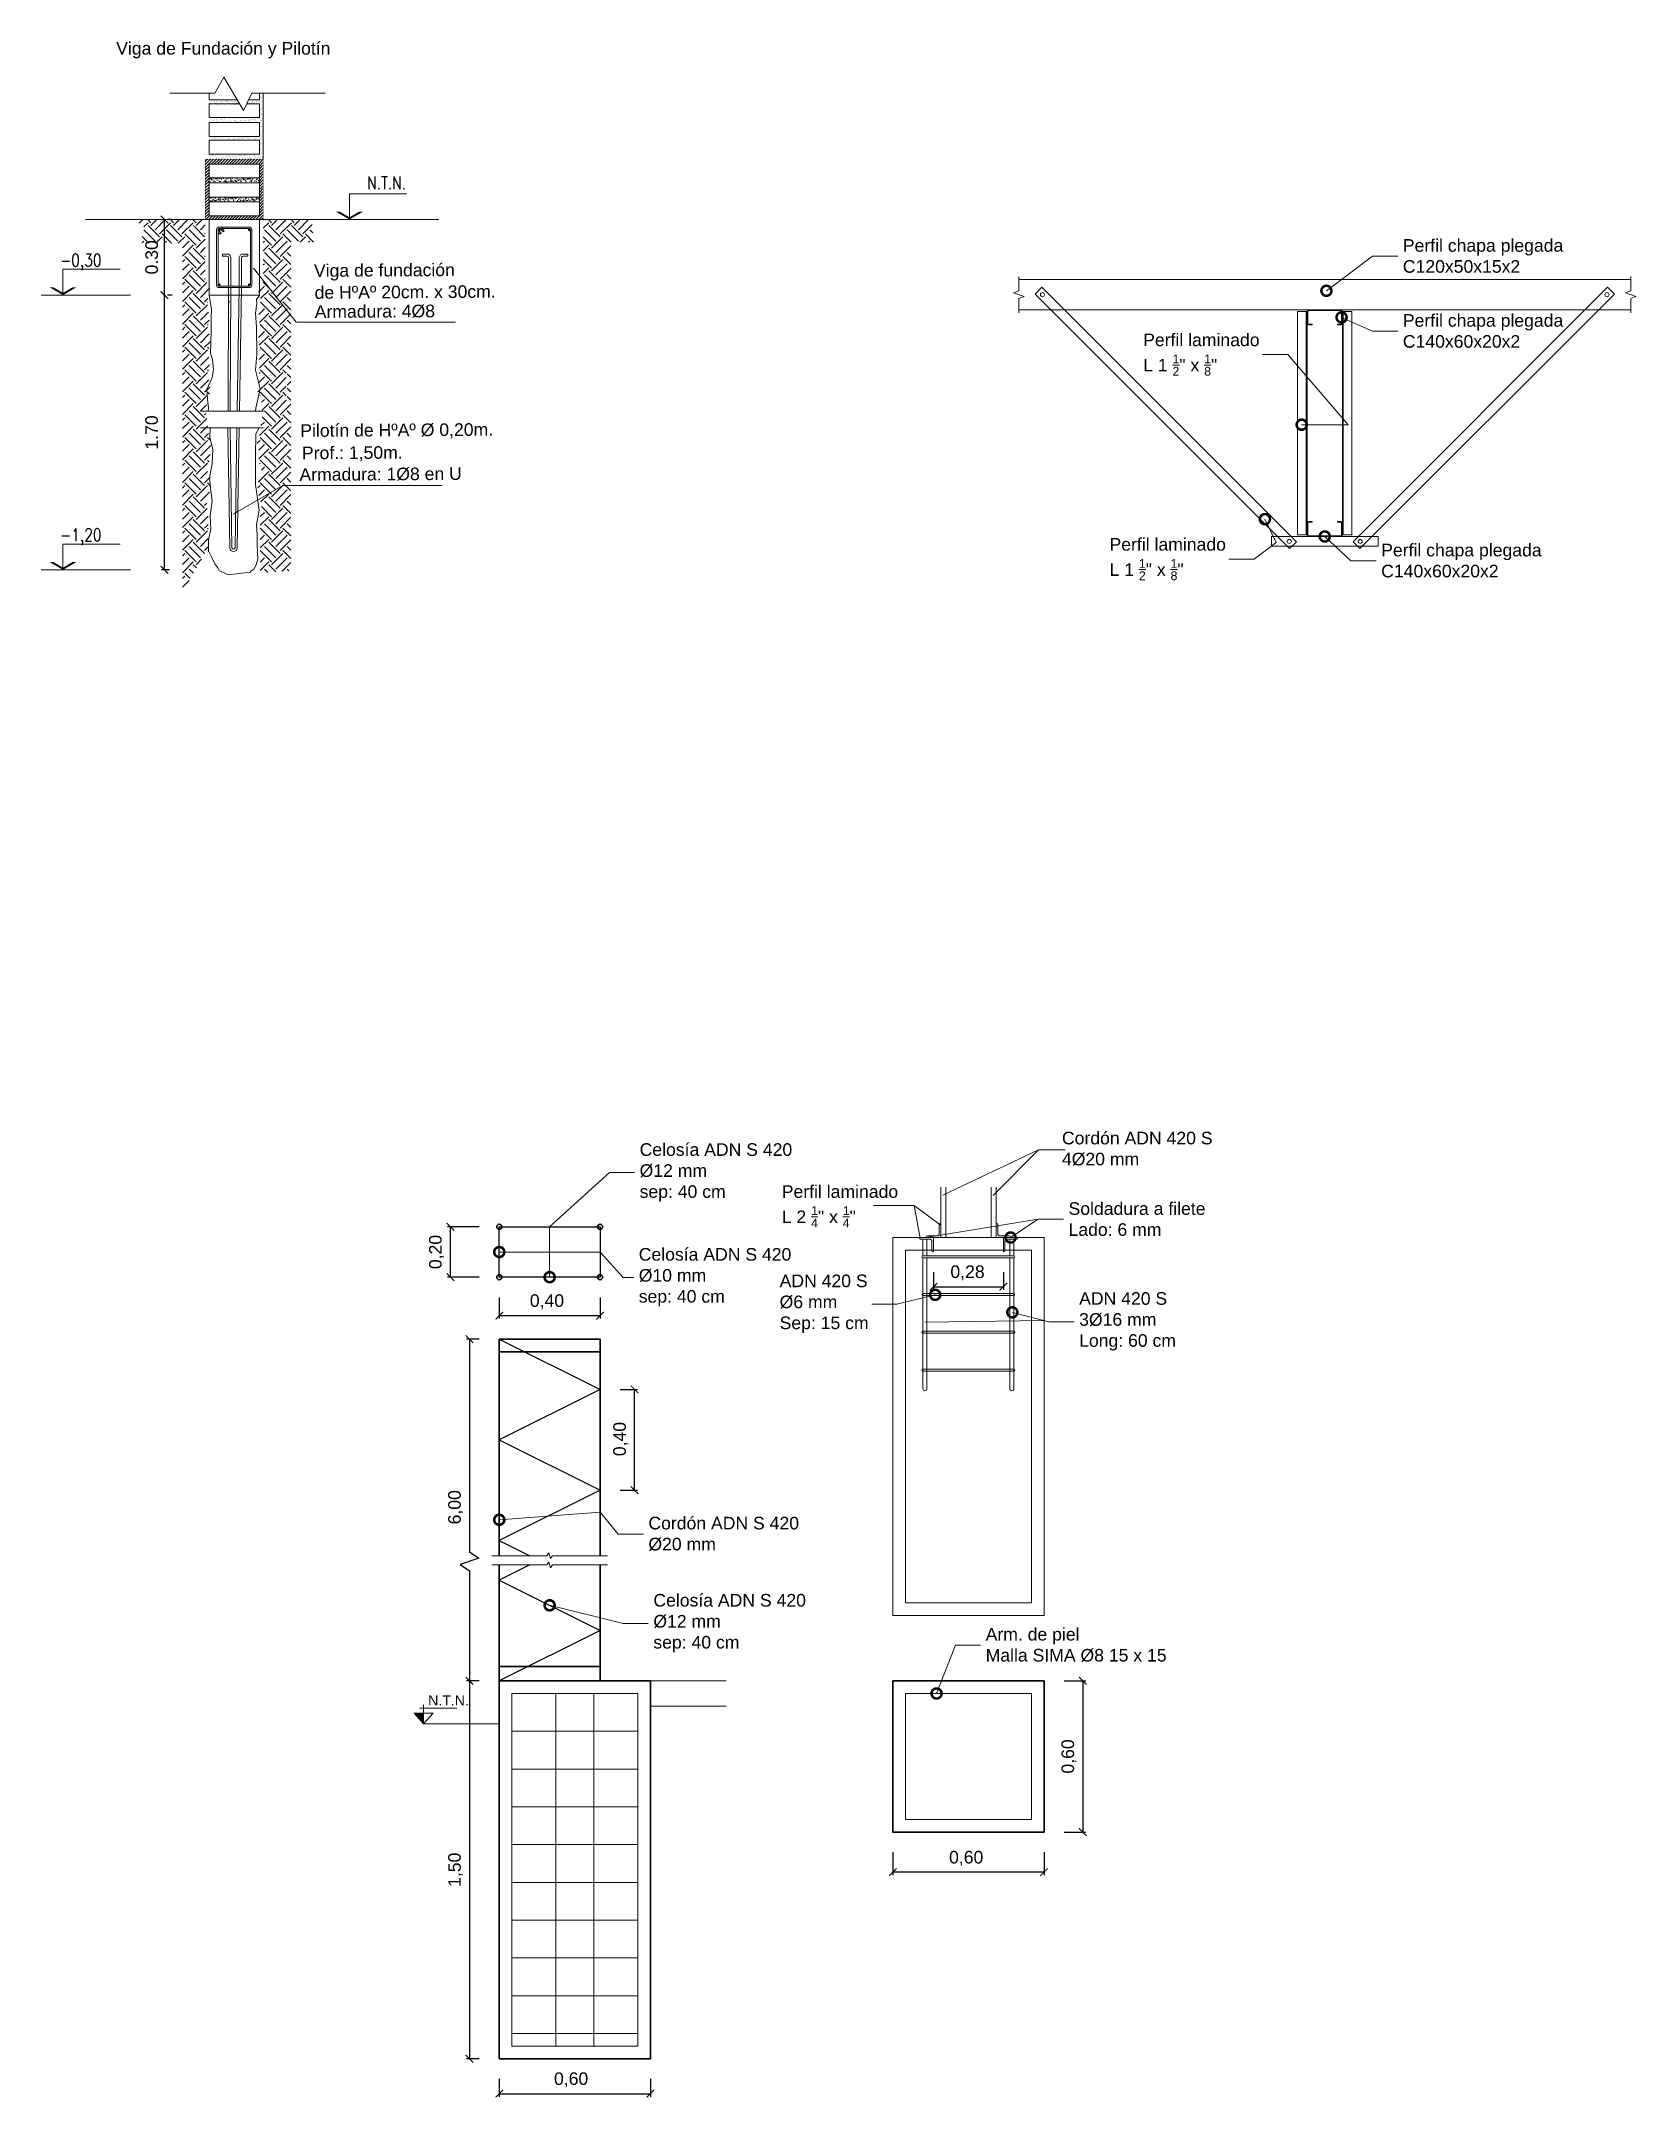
# Model space of a CAD drawing. Header units: millimetres. Extents: x 265 to 899, y -178 to 32.
# Drawn here: x 657.81 to 664.14, y -125.7 to -117.53 of the extents above; entities that cross this region are included whole.
import ezdxf
from ezdxf import colors
from ezdxf.entities.mleader import LeaderData, LeaderLine
from ezdxf.enums import TextEntityAlignment as Align
from ezdxf.math import Vec2, Vec3

# ---------------------------------------------------------------- set-up
doc = ezdxf.new("R2010")
doc.units = ezdxf.units.MM
doc.header["$LTSCALE"] = 0.1
doc.header["$MEASUREMENT"] = 0
doc.header["$PDMODE"] = 3
doc.header["$PDSIZE"] = 0.1
doc.linetypes.add('ACAD_ISO02W100', pattern=[15, 12, -3])
doc.linetypes.add('CONTINUA', pattern=[200, 100, 100])
doc.layers.get('DEFPOINTS').update_dxf_attribs({"color": 1})
for name, color, linetype, lineweight in [('00-COTAS', 1, 'Continuous', 9), ('00_ARQ_VISTA ATRAS', 5, 'CONTINUA', 20), ('00_EST_ANGULARES', 4, 'CONTINUA', 20), ('00_EST_COL_DIAG', 1, 'Continuous', 25), ('00_EST_Columna', 3, 'Continuous', 35), ('00_EST_Cotas', 6, 'Continuous', 9), ('00_EST_FUNDACION', 2, 'Continuous', 35), ('00_EST_Piso', 7, 'Continuous', 20), ('00_EST_TEXTO', 6, 'Continuous', 9), ('00_EST_Viga', 5, 'Continuous', 20)]:
    doc.layers.add(name, color=color, linetype=linetype, lineweight=lineweight)
doc.layers.add('00_EST_ARMADURA', color=1, linetype='Continuous', lineweight=13, true_color=0xff0000)
doc.styles.add('1 en 100', font='romans.shx', dxfattribs={"height": 0.17})
doc.styles.add('Afro', font='arial.ttf', dxfattribs={"height": 0.2})
doc.styles.add('ARIAL', font='arial.ttf', dxfattribs={"height": 0.15})
doc.styles.add('Arial1_50', font='arial.ttf', dxfattribs={"height": 0.05})
doc.styles.add('Arial20', font='arial.ttf', dxfattribs={"height": 0.2})
doc.styles.add('COTAS', font='ROMANS.shx', dxfattribs={"width": 0.7})
doc.dimstyles.new('1 en 20', dxfattribs={"dimtxt": 0.018, "dimasz": 0.018, "dimexe": 0, "dimexo": 0, "dimgap": 0.01, "dimtad": 1, "dimzin": 0, "dimdsep": 46, "dimtxsty": '1 en 100', "dimblk1": 'C-1', "dimblk2": 'C-1', "dimsah": 1, "dimcen": 0.1, "dimse1": 1, "dimse2": 1, "dimclrd": 1, "dimclrt": 256, "dimadec": 0, "dimazin": 0, "dimtfac": 1, "dimtix": 1, "dimtofl": 0, "dimtmove": 2, "dimatfit": 3, "dimfxl": 1, "dimtolj": 1, "dimtzin": 0, "dimlwd": -1, "dimarcsym": 0})
doc.dimstyles.new('Cota 1-25-Andres', dxfattribs={"dimtxt": 0.05, "dimasz": 0.03, "dimexe": 0.012, "dimexo": 0.08, "dimgap": 0.025, "dimtad": 1, "dimzin": 0, "dimtxsty": 'Arial1_50', "dimblk1": 'ARCHTICK', "dimblk2": 'ARCHTICK', "dimsah": 1, "dimcen": 0.09, "dimclrd": 256, "dimclre": 256, "dimclrt": 256, "dimazin": 0, "dimtfac": 1, "dimtofl": 0, "dimtmove": 0, "dimatfit": 3, "dimldrblk": 'ARCHTICK', "dimfxl": 1, "dimtolj": 1, "dimtzin": 0, "dimarcsym": 0})
pattern_1 = [(50, (546.7629, -93.3974), (1.093108, -0.0956345), [0.1143, -1.2573]), (355, (546.7629, -93.3974), (-0.211457, 1.14634), [0.09144, -1.00584]), (100.451, (546.854, -93.4053), (0.881655, 1.0507), [0.09714, -1.06854]), (46.1842, (546.7629, -93.0926), (1.626474, -0.252254), [0.17145, -1.88595]), (96.6356, (546.8984, -93.1136), (1.424425, 1.484553), [0.14571, -1.60281]), (351.184, (546.7629, -93.0926), (1.424428, 1.48455), [0.13716, -1.50876]), (21, (546.9153, -93.1688), (0.909689, -0.613593), [0.1143, -1.2573]), (326, (546.9153, -93.1688), (0.370812, 1.105128), [0.09144, -1.00584]), (71.4514, (546.9911, -93.2199), (1.280499, 0.491537), [0.09714, -1.06854]), (37.5, (546.7629, -93.39738), (0.0185316, 0.5073302), [0, -0.993648, 0, -1.02108, 0, -1.00965]), (7.5, (546.7629, -93.3974), (0.400918, 0.6010834), [0, -0.582168, 0, -0.970788, 0, -0.38481]), (327.5, (546.42306, -93.39738), (0.8135436, -0.0343725), [0, -0.381, 0, -1.18872, 0, -1.57734]), (317.5, (546.27066, -93.3974), (0.888775, 0.152559), [0, -0.4953, 0, -0.789432, 0, -1.12014])]

msp = doc.modelspace()

# ---------------------------------------------------------------- texts
at = {"layer": '00_EST_Cotas', "insert": (659.3438, -124.0994), "char_height": 0.04, "attachment_point": 1, "style": '1 en 100'}
msp.add_mtext_dynamic_manual_height_columns('{\\fArial|b0|i0|c0|p34;N.T.N.}', width=0.243385, gutter_width=0.17, heights=[0], dxfattribs=at)
at = {"layer": '00_EST_TEXTO', "style": 'Afro'}
for s, p in [('Viga de fundación', (658.8907, -118.4678)), ('de HºAº 20cm. x 30cm.', (658.8933, -118.5547)), ('Armadura: 4%%C8', (658.8937, -118.6308)), ('Pilotín de HºAº %%C 0,20m.', (658.8365, -119.1029)), ('Prof.: 1,50m.', (658.843, -119.1918)), ('Armadura: 1%%C8 en U', (658.8332, -119.2776))]:
    msp.add_text(s, height=0.05, rotation=0.3481, dxfattribs=at).set_placement(p)
at = {"layer": '00_EST_TEXTO', "insert": (658.1057, -117.5353), "char_height": 0.05, "width": 2.105724, "attachment_point": 1, "style": 'ARIAL'}
msp.add_mtext('Viga de Fundación y Pilotín', dxfattribs=at)
at = {"layer": '00_EST_TEXTO', "char_height": 0.05, "attachment_point": 1, "style": 'Arial1_50'}
for s, width, insert in [('\\A1;Cordón ADN 420 S\\P4%%C20 mm', 0.750825, (661.8592, -121.8617)), ('\\A1;Perfil laminado\\PL 2 {\\H0.7x;\\S1/4;}" x {\\H0.7x;\\S1/4;}"', 0.556548, (660.7472, -122.0741))]:
    msp.add_mtext_dynamic_manual_height_columns(s, width=width, gutter_width=0.25, heights=[0], dxfattribs=dict(at, insert=insert))

# ---------------------------------------------------------------- blocks, each defined once
blk = doc.blocks.new('_ARCHTICK')
at = {"color": 0, "linetype": 'ByBlock', "const_width": 0.15}
blk.add_lwpolyline([(-0.5, -0.5), (0.5, 0.5)], dxfattribs=at)
blk = doc.blocks.new('*D91')
at = {"layer": '00_EST_Cotas', "lineweight": -2, "transparency": 16777216}
for p, q in [((659.626, -122.5191), (659.626, -122.6037)), ((660.026, -122.5191), (660.026, -122.6037)), ((659.626, -122.5917), (660.026, -122.5917))]:
    blk.add_line(p, q, dxfattribs=at)
at = {"layer": 'DEFPOINTS', "color": 0, "transparency": 16777216}
for p in [(659.626, -122.4391), (660.026, -122.4391), (660.026, -122.5917)]:
    blk.add_point(p, dxfattribs=at)
at = {"layer": '00_EST_Cotas', "lineweight": -2, "transparency": 16777216, "xscale": 0.03, "yscale": 0.03, "zscale": 0.03, "rotation": 180}
blk.add_blockref('_ARCHTICK', (659.626, -122.5917), dxfattribs=at)
at = {"layer": '00_EST_Cotas', "lineweight": -2, "transparency": 16777216, "xscale": 0.03, "yscale": 0.03, "zscale": 0.03}
blk.add_blockref('_ARCHTICK', (660.026, -122.5917), dxfattribs=at)
at = {"layer": '00_EST_Cotas', "transparency": 16777216, "insert": (659.8154, -122.5366), "char_height": 0.05, "attachment_point": 5, "style": 'Arial1_50'}
blk.add_mtext('\\A1;0,40', dxfattribs=at)
blk = doc.blocks.new('*D92')
at = {"layer": '00_EST_Cotas', "lineweight": -2, "transparency": 16777216}
for p, q in [((660.106, -122.8848), (660.1752, -122.8848)), ((660.1632, -123.2848), (660.1632, -122.8848)), ((660.106, -123.2848), (660.1752, -123.2848))]:
    blk.add_line(p, q, dxfattribs=at)
at = {"layer": 'DEFPOINTS', "color": 0, "transparency": 16777216}
for p in [(660.026, -122.8848), (660.1632, -122.8848), (660.026, -123.2848)]:
    blk.add_point(p, dxfattribs=at)
at = {"layer": '00_EST_Cotas', "lineweight": -2, "transparency": 16777216, "xscale": 0.03, "yscale": 0.03, "zscale": 0.03}
for p, rotation in [((660.1632, -122.8848), 90), ((660.1632, -123.2848), 270)]:
    blk.add_blockref('_ARCHTICK', p, dxfattribs=dict(at, rotation=rotation))
at = {"layer": '00_EST_Cotas', "transparency": 16777216, "insert": (660.1081, -123.0818), "char_height": 0.05, "attachment_point": 5, "rotation": 90, "style": 'Arial1_50'}
blk.add_mtext('\\A1;0,40', dxfattribs=at)
blk = doc.blocks.new('*D93')
at = {"layer": '00_EST_Cotas', "lineweight": -2, "transparency": 16777216}
for p, q in [((659.546, -122.6848), (659.4959, -122.6848)), ((659.5079, -122.6848), (659.5079, -123.5299)), ((659.5079, -123.5299), (659.5454, -123.5549)), ((659.5454, -123.5549), (659.4704, -123.5799)), ((659.4704, -123.5799), (659.5079, -123.6049)), ((659.5079, -123.6049), (659.5079, -124.0418)), ((659.546, -124.0418), (659.4959, -124.0418))]:
    blk.add_line(p, q, dxfattribs=at)
at = {"layer": 'DEFPOINTS', "color": 0, "transparency": 16777216}
for p in [(659.626, -122.6848), (659.5079, -124.0418), (659.626, -124.0418)]:
    blk.add_point(p, dxfattribs=at)
at = {"layer": '00_EST_Cotas', "lineweight": -2, "transparency": 16777216, "xscale": 0.03, "yscale": 0.03, "zscale": 0.03}
for p, rotation in [((659.5079, -122.6848), 90), ((659.5079, -124.0418), 270)]:
    blk.add_blockref('_ARCHTICK', p, dxfattribs=dict(at, rotation=rotation))
at = {"layer": '00_EST_Cotas', "transparency": 16777216, "insert": (659.4529, -123.3524), "char_height": 0.05, "attachment_point": 5, "rotation": 90, "style": 'Arial1_50'}
blk.add_mtext('\\A1;6,00', dxfattribs=at)
blk = doc.blocks.new('*D95')
at = {"layer": '00_EST_Cotas', "lineweight": -2, "transparency": 16777216}
for p, q in [((659.546, -124.0418), (659.4959, -124.0418)), ((659.5079, -124.0418), (659.5079, -125.5418)), ((659.546, -125.5418), (659.4959, -125.5418))]:
    blk.add_line(p, q, dxfattribs=at)
at = {"layer": 'DEFPOINTS', "color": 0, "transparency": 16777216}
for p in [(659.626, -124.0418), (659.5079, -125.5418), (659.626, -125.5418)]:
    blk.add_point(p, dxfattribs=at)
at = {"layer": '00_EST_Cotas', "lineweight": -2, "transparency": 16777216, "xscale": 0.03, "yscale": 0.03, "zscale": 0.03}
for p, rotation in [((659.5079, -124.0418), 90), ((659.5079, -125.5418), 270)]:
    blk.add_blockref('_ARCHTICK', p, dxfattribs=dict(at, rotation=rotation))
at = {"layer": '00_EST_Cotas', "transparency": 16777216, "insert": (659.4529, -124.7918), "char_height": 0.05, "attachment_point": 5, "rotation": 90, "style": 'Arial1_50'}
blk.add_mtext('\\A1;1,50', dxfattribs=at)
blk = doc.blocks.new('*D96')
at = {"layer": '00_EST_Cotas', "lineweight": -2, "transparency": 16777216}
for p, q in [((659.626, -125.6218), (659.626, -125.6927)), ((660.226, -125.6218), (660.226, -125.6927)), ((659.626, -125.6807), (660.226, -125.6807))]:
    blk.add_line(p, q, dxfattribs=at)
at = {"layer": 'DEFPOINTS', "color": 0, "transparency": 16777216}
for p in [(659.626, -125.5418), (660.226, -125.5418), (660.226, -125.6807)]:
    blk.add_point(p, dxfattribs=at)
at = {"layer": '00_EST_Cotas', "lineweight": -2, "transparency": 16777216, "xscale": 0.03, "yscale": 0.03, "zscale": 0.03, "rotation": 180}
blk.add_blockref('_ARCHTICK', (659.626, -125.6807), dxfattribs=at)
at = {"layer": '00_EST_Cotas', "lineweight": -2, "transparency": 16777216, "xscale": 0.03, "yscale": 0.03, "zscale": 0.03}
blk.add_blockref('_ARCHTICK', (660.226, -125.6807), dxfattribs=at)
at = {"layer": '00_EST_Cotas', "transparency": 16777216, "insert": (659.9112, -125.6256), "char_height": 0.05, "attachment_point": 5, "style": 'Arial1_50'}
blk.add_mtext('\\A1;0,60', dxfattribs=at)
blk = doc.blocks.new('*D97')
at = {"layer": '00_EST_Cotas', "lineweight": -2, "transparency": 16777216}
for p, q in [((661.188, -124.7218), (661.188, -124.8133)), ((661.788, -124.7218), (661.788, -124.8133)), ((661.788, -124.8013), (661.188, -124.8013))]:
    blk.add_line(p, q, dxfattribs=at)
at = {"layer": 'DEFPOINTS', "color": 0, "transparency": 16777216}
for p in [(661.188, -124.6418), (661.788, -124.6418), (661.188, -124.8013)]:
    blk.add_point(p, dxfattribs=at)
at = {"layer": '00_EST_Cotas', "lineweight": -2, "transparency": 16777216, "xscale": 0.03, "yscale": 0.03, "zscale": 0.03, "rotation": 180}
blk.add_blockref('_ARCHTICK', (661.188, -124.8013), dxfattribs=at)
at = {"layer": '00_EST_Cotas', "lineweight": -2, "transparency": 16777216, "xscale": 0.03, "yscale": 0.03, "zscale": 0.03}
blk.add_blockref('_ARCHTICK', (661.788, -124.8013), dxfattribs=at)
at = {"layer": '00_EST_Cotas', "transparency": 16777216, "insert": (661.4792, -124.7463), "char_height": 0.05, "attachment_point": 5, "style": 'Arial1_50'}
blk.add_mtext('\\A1;0,60', dxfattribs=at)
blk = doc.blocks.new('*D98')
at = {"layer": '00_EST_Cotas', "lineweight": -2, "transparency": 16777216}
for p, q in [((661.868, -124.0418), (661.9539, -124.0418)), ((661.9419, -124.0418), (661.9419, -124.6418)), ((661.868, -124.6418), (661.9539, -124.6418))]:
    blk.add_line(p, q, dxfattribs=at)
at = {"layer": 'DEFPOINTS', "color": 0, "transparency": 16777216}
for p in [(661.788, -124.0418), (661.788, -124.6418), (661.9419, -124.6418)]:
    blk.add_point(p, dxfattribs=at)
at = {"layer": '00_EST_Cotas', "lineweight": -2, "transparency": 16777216, "xscale": 0.03, "yscale": 0.03, "zscale": 0.03}
for p, rotation in [((661.9419, -124.0418), 90), ((661.9419, -124.6418), 270)]:
    blk.add_blockref('_ARCHTICK', p, dxfattribs=dict(at, rotation=rotation))
at = {"layer": '00_EST_Cotas', "transparency": 16777216, "insert": (661.8869, -124.3418), "char_height": 0.05, "attachment_point": 5, "rotation": 90, "style": 'Arial1_50'}
blk.add_mtext('\\A1;0,60', dxfattribs=at)
blk = doc.blocks.new('_DotSmall')
at = {"color": 0, "linetype": 'ByBlock', "const_width": 0.5}
blk.add_lwpolyline([(-0.0625, 0, 1), (0.0625, 0, 1)], format="xyb", close=True, dxfattribs=at)
blk = doc.blocks.new('cotaNivel')
at = {"layer": '00_EST_Cotas', "transparency": 33554687}
h = blk.add_hatch(color=256, dxfattribs=at)
h.dxf.hatch_style = 1
h.paths.add_polyline_path([(328.514, -103.488), (328.327, -103.488), (328.514, -103.697)])
at = {"layer": '00_EST_Cotas'}
for p, q in [((328.435, -103.386), (329.174, -103.386)), ((328.514, -103.697), (328.514, -103.322))]:
    blk.add_line(p, q, dxfattribs=at)
blk.add_lwpolyline([(328.514, -103.697), (328.701, -103.488), (328.327, -103.488)], close=True, dxfattribs=at)
blk = doc.blocks.new('*D228')
at = {"layer": '00_EST_Cotas', "lineweight": -2, "transparency": 16777216}
for p, q in [((659.546, -122.2391), (659.4201, -122.2391)), ((659.4321, -122.4391), (659.4321, -122.2391)), ((659.546, -122.4391), (659.4201, -122.4391))]:
    blk.add_line(p, q, dxfattribs=at)
at = {"layer": 'DEFPOINTS', "color": 0, "transparency": 16777216}
for p in [(659.4321, -122.2391), (659.626, -122.2391), (659.626, -122.4391)]:
    blk.add_point(p, dxfattribs=at)
at = {"layer": '00_EST_Cotas', "lineweight": -2, "transparency": 16777216, "xscale": 0.03, "yscale": 0.03, "zscale": 0.03}
for p, rotation in [((659.4321, -122.2391), 90), ((659.4321, -122.4391), 270)]:
    blk.add_blockref('_ARCHTICK', p, dxfattribs=dict(at, rotation=rotation))
at = {"layer": '00_EST_Cotas', "transparency": 16777216, "insert": (659.377, -122.3391), "char_height": 0.05, "attachment_point": 5, "rotation": 90, "style": 'Arial1_50'}
blk.add_mtext('\\A1;0,20', dxfattribs=at)
blk = doc.blocks.new('*D318')
at = {"layer": '00_EST_Cotas', "lineweight": -2, "transparency": 16777216}
for p, q in [((661.3494, -122.4188), (661.3494, -122.489)), ((661.3494, -122.477), (661.6266, -122.477)), ((661.6266, -122.4188), (661.6266, -122.489))]:
    blk.add_line(p, q, dxfattribs=at)
at = {"layer": 'DEFPOINTS', "color": 0, "transparency": 16777216}
for p in [(661.3494, -122.3388), (661.6266, -122.3388), (661.6266, -122.477)]:
    blk.add_point(p, dxfattribs=at)
at = {"layer": '00_EST_Cotas', "lineweight": -2, "transparency": 16777216, "xscale": 0.03, "yscale": 0.03, "zscale": 0.03, "rotation": 180}
blk.add_blockref('_ARCHTICK', (661.3494, -122.477), dxfattribs=at)
at = {"layer": '00_EST_Cotas', "lineweight": -2, "transparency": 16777216, "xscale": 0.03, "yscale": 0.03, "zscale": 0.03}
blk.add_blockref('_ARCHTICK', (661.6266, -122.477), dxfattribs=at)
at = {"layer": '00_EST_Cotas', "transparency": 16777216, "insert": (661.4845, -122.422), "char_height": 0.05, "attachment_point": 5, "style": 'Arial1_50'}
blk.add_mtext('\\A1;0,28', dxfattribs=at)
blk = doc.blocks.new('*D325')
at = {"layer": '00_EST_Cotas', "lineweight": -2, "transparency": 16777216}
for p, q in [((658.2972, -118.5401), (658.2972, -118.2401)), ((658.3273, -118.2401), (658.3092, -118.2401)), ((658.3273, -118.5401), (658.3092, -118.5401))]:
    blk.add_line(p, q, dxfattribs=at)
at = {"layer": 'DEFPOINTS', "color": 0, "transparency": 16777216}
for p in [(658.2473, -118.2401), (658.2972, -118.2401), (658.2473, -118.5401)]:
    blk.add_point(p, dxfattribs=at)
at = {"layer": '00_EST_Cotas', "lineweight": -2, "transparency": 16777216, "xscale": 0.03, "yscale": 0.03, "zscale": 0.03}
for p, rotation in [((658.2972, -118.2401), 90), ((658.2972, -118.5401), 270)]:
    blk.add_blockref('_ARCHTICK', p, dxfattribs=dict(at, rotation=rotation))
at = {"layer": '00_EST_Cotas', "transparency": 16777216, "insert": (658.2466, -118.3901), "char_height": 0.05, "attachment_point": 5, "rotation": 90, "style": 'Arial1_50'}
blk.add_mtext('\\A1;0.30', dxfattribs=at)
blk = doc.blocks.new('niv')
at = {"linetype": 'ByBlock'}
blk.add_line((0, 0.325), (0, 0), dxfattribs=at)
blk.add_line((0, 0.325), (0.72, 0.325))
for points in [[(-0.172, 0.1), (-0.123, 0.1), (0, 0), (0, 0.028)], [(0.172, 0.1), (0.123, 0.1), (0, 0), (0, 0.028)]]:
    blk.add_solid(points)
at = {"style": 'COTAS', "width": 0.8}
blk.add_attdef('NIVEL', text='', height=0.148, dxfattribs=at).set_placement((0.713, 0.382), align=Align.RIGHT)
blk = doc.blocks.new('*D326')
at = {"layer": '00_EST_Cotas', "lineweight": -2, "transparency": 16777216}
for p, q in [((658.2972, -119.6309), (658.2972, -118.5401)), ((658.3273, -118.5401), (658.3092, -118.5401)), ((658.3175, -119.6309), (658.2852, -119.6309))]:
    blk.add_line(p, q, dxfattribs=at)
at = {"layer": 'DEFPOINTS', "color": 0, "transparency": 16777216}
for p in [(658.2473, -118.5401), (658.2972, -118.5401), (658.3975, -119.6309)]:
    blk.add_point(p, dxfattribs=at)
at = {"layer": '00_EST_Cotas', "lineweight": -2, "transparency": 16777216, "xscale": 0.03, "yscale": 0.03, "zscale": 0.03}
for p, rotation in [((658.2972, -118.5401), 90), ((658.2972, -119.6309), 270)]:
    blk.add_blockref('_ARCHTICK', p, dxfattribs=dict(at, rotation=rotation))
at = {"layer": '00_EST_Cotas', "transparency": 16777216, "insert": (658.2466, -119.0855), "char_height": 0.05, "attachment_point": 5, "rotation": 90, "style": 'Arial1_50'}
blk.add_mtext('\\A1;1.70', dxfattribs=at)
blk = doc.blocks.new('C-1')
for p, q in [((-1, 0), (0, 0)), ((0, -0.5), (0, 0.5))]:
    blk.add_line(p, q)
at = {"const_width": 0.05}
for points in [[(-0.5, 0), (0, 0)], [(-0.18, -0.18), (0.18, 0.18)]]:
    blk.add_lwpolyline(points, dxfattribs=at)

# ---------------------------------------------------------------- dimensions: what is measured, and where the dimension line sits
at = {"layer": '00_EST_Cotas'}
for base, p1, p2, text, picture, middle in [((658.2972, -118.2401), (658.2473, -118.5401), (658.2473, -118.2401), '0.30', '*D325', (658.2466, -118.3901)), ((658.2972, -118.5401), (658.3975, -119.6309), (658.2473, -118.5401), '1.70', '*D326', (658.2466, -119.0855)), ((659.5079, -125.5418), (659.626, -124.0418), (659.626, -125.5418), '1,50', '*D95', (659.4529, -124.7918))]:
    dim = msp.add_linear_dim(base=base, p1=p1, p2=p2, angle=90, text=text, dimstyle='Cota 1-25-Andres', dxfattribs=at)
    dim.commit()
    dim.dimension.update_dxf_attribs({"geometry": picture, "text_midpoint": middle})
for base, p1, p2, text, picture, middle in [((659.4321, -122.2391), (659.626, -122.4391), (659.626, -122.2391), '0,20', '*D228', (659.4321, -122.3391)), ((659.5079, -124.0418), (659.626, -122.6848), (659.626, -124.0418), '6,00', '*D93', (659.5079, -123.3524)), ((660.1632, -122.8848), (660.026, -123.2848), (660.026, -122.8848), '0,40', '*D92', (660.1632, -123.0818)), ((661.9419, -124.6418), (661.788, -124.0418), (661.788, -124.6418), '0,60', '*D98', (661.9419, -124.3418))]:
    dim = msp.add_linear_dim(base=base, p1=p1, p2=p2, angle=90, text=text, dimstyle='Cota 1-25-Andres', dxfattribs=at)
    dim.commit()
    dim.dimension.update_dxf_attribs({"geometry": picture, "text_midpoint": middle, "dimtype": 160})
dim = msp.add_linear_dim(base=(661.6266, -122.477), p1=(661.3494, -122.3388), p2=(661.6266, -122.3388), dimstyle='Cota 1-25-Andres', dxfattribs=at)
dim.commit()
dim.dimension.update_dxf_attribs({"geometry": '*D318', "text_midpoint": (661.4845, -122.477), "dimtype": 160})
for base, p1, p2, text, picture, middle in [((660.026, -122.5917), (659.626, -122.4391), (660.026, -122.4391), '0,40', '*D91', (659.8154, -122.5917)), ((661.188, -124.8013), (661.788, -124.6418), (661.188, -124.6418), '0,60', '*D97', (661.4792, -124.8013)), ((660.226, -125.6807), (659.626, -125.5418), (660.226, -125.5418), '0,60', '*D96', (659.9112, -125.6807))]:
    dim = msp.add_linear_dim(base=base, p1=p1, p2=p2, text=text, dimstyle='Cota 1-25-Andres', dxfattribs=at)
    dim.commit()
    dim.dimension.update_dxf_attribs({"geometry": picture, "text_midpoint": middle, "dimtype": 160})

# ---------------------------------------------------------------- hatches: boundary and pattern name
at = {"layer": '00_ARQ_VISTA ATRAS'}
h = msp.add_hatch(dxfattribs=at)
h.set_pattern_fill('ANSI31,_O', color=2, scale=0.002595)
h.set_pattern_definition([(45, (-1516.4242996, -1722.715653), (-0.005825030997, 0.005825030997), [])])
edge = h.paths.add_edge_path()
edge.add_line((658.5941, -118.0001), (658.6441, -118.0001))
edge.add_line((658.6441, -118.0001), (658.6891, -118.0001))
edge.add_line((658.6891, -118.0001), (658.6891, -118.2401))
edge.add_line((658.6891, -118.2401), (658.4591, -118.2401))
edge.add_line((658.4591, -118.2401), (658.4591, -118.0621))
edge.add_arc((658.4591, -118.0591), 0.003, 270, 450)
edge.add_line((658.4591, -118.0561), (658.4591, -118.0001))
edge.add_line((658.4591, -118.0001), (658.5941, -118.0001))
h.paths.add_polyline_path([(658.4741, -118.0201), (658.4741, -118.0751), (658.4741, -118.0948), (658.4741, -118.1515), (658.4741, -118.1701), (658.4741, -118.2251), (658.6741, -118.2251), (658.6741, -118.1701), (658.6741, -118.1515), (658.6741, -118.0948), (658.6741, -118.0751), (658.6741, -118.0201)], flags=16)
h = msp.add_hatch(dxfattribs=at)
h.set_pattern_fill('AR-SAND,_O', color=256, scale=0.000259459)
h.set_pattern_definition([(37.5, (-1516.4243, -1722.715653), (-0.000415143255, 0.0126982894), [0, -0.01001721081, 0, -0.01120345946, 0, -0.01070918919]), (7.5, (-1516.4243, -1722.715653), (0.01166330681, 0.01859870531), [0, -0.00540402162, 0, -0.00902867027, 0, -0.003459891892]), (327.5, (-1516.432406, -1722.715653), (0.02052304528, 3.7289116e-05), [0, -0.003295135135, 0, -0.011862486486, 0, -0.015487135135]), (317.5, (-1516.432406, -1722.715653), (0.01981119444, 0.00578411217), [0, -0.001647567568, 0, -0.00777651892, 0, -0.008896864865])])
h.paths.add_polyline_path([(658.6741, -118.0751), (658.6741, -118.0901), (658.4741, -118.0901), (658.4741, -118.0751)])
h.paths.add_polyline_path([(658.6741, -118.1515), (658.6741, -118.1701), (658.4741, -118.1701), (658.4741, -118.1515)])
at = {"layer": '00_ARQ_VISTA ATRAS', "linetype": 'ACAD_ISO02W100'}
h = msp.add_hatch(dxfattribs=at)
h.set_pattern_fill('EARTH', color=256, scale=0.01, angle=45)
h.set_pattern_definition([(45, (-893.69096, -1641.348926), (7e-18, 0.0898025612), [0.0635, -0.0635]), (45, (-893.707796, -1641.33209), (7e-18, 0.0898025612), [0.0635, -0.0635]), (45, (-893.724634, -1641.31525), (7e-18, 0.0898025612), [0.0635, -0.0635]), (135, (-893.724634, -1641.304024), (-0.0898025612, 7e-18), [0.0635, -0.0635]), (135, (-893.707796, -1641.287186), (-0.0898025612, 7e-18), [0.0635, -0.0635]), (135, (-893.69096, -1641.27035), (-0.0898025612, 7e-18), [0.0635, -0.0635])])
h.paths.add_polyline_path([(658.3755, -118.2934), (658.4181, -118.2668), (658.4181, -118.2639)], flags=16)
h.paths.add_polyline_path([(658.2267, -118.3332), (658.3741, -118.3332), (658.3741, -118.3331), (658.2181, -118.3331)], flags=16)
h.paths.add_polyline_path([(658.4582, -119.1565), (658.4582, -119.0671)], flags=16)
h.paths.add_polyline_path([(658.4724, -118.4401), (658.4723, -118.4404), (658.4724, -118.4401)], flags=17)
h.paths.add_polyline_path([(658.4744, -118.4901), (658.4591, -118.4901), (658.4591, -118.2401), (658.181, -118.2401), (658.2278, -118.2808), (658.2084, -118.2775), (658.2084, -118.3347), (658.3684, -118.3347), (658.3684, -119.7183), (658.4716, -119.5435), (658.4716, -119.6309), (658.4706, -119.421), (658.4706, -119.4164), (658.4659, -119.381), (658.4653, -119.3647), (658.477, -119.3496), (658.4758, -119.3293), (658.4758, -119.3148), (658.481, -119.3026), (658.4799, -119.2898), (658.4787, -119.2579), (658.474, -119.2494), (658.4671, -119.2401), (658.4653, -119.232), (658.4746, -119.2064), (658.477, -119.1849), (658.4793, -119.1733), (658.4793, -119.1658), (658.477, -119.1611), (658.4752, -119.1512), (658.4828, -119.1327), (658.4822, -119.1257), (658.4735, -119.0966), (658.471, -119.0856), (658.4729, -119.0786), (658.4688, -119.063), (658.4677, -119.0432), (658.4637, -119.0223), (658.4633, -119.0165), (658.4621, -119.0031), (658.464, -118.9807), (658.4635, -118.9721), (658.4667, -118.9615), (658.4694, -118.951), (658.471, -118.942), (658.4724, -118.9397), (658.4798, -118.9258), (658.4803, -118.9211), (658.4796, -118.917), (658.4774, -118.9102), (658.4774, -118.9043), (658.4762, -118.8883), (658.4771, -118.881), (658.4719, -118.8747), (658.4739, -118.8623), (658.476, -118.8556), (658.4753, -118.8527), (658.4742, -118.8505), (658.472, -118.8403), (658.4733, -118.8336), (658.474, -118.8307), (658.4751, -118.8243), (658.4766, -118.8174), (658.4719, -118.8131), (658.4726, -118.8115), (658.4751, -118.8049), (658.4745, -118.7947), (658.4719, -118.7822), (658.4726, -118.7786), (658.4757, -118.7699), (658.4748, -118.7653), (658.4712, -118.7566), (658.4737, -118.7501), (658.474, -118.7419), (658.4752, -118.7378), (658.4769, -118.7313), (658.4775, -118.7284), (658.4796, -118.7155), (658.4763, -118.702), (658.4749, -118.6918), (658.4719, -118.6865), (658.4708, -118.6844), (658.4699, -118.6833), (658.4699, -118.678), (658.4675, -118.6686), (658.4699, -118.6639), (658.4749, -118.6472), (658.4736, -118.6333), (658.4769, -118.6249), (658.4766, -118.6184), (658.4758, -118.6141), (658.4722, -118.6082), (658.469, -118.605), (658.4696, -118.5929), (658.4699, -118.58), (658.4704, -118.5748), (658.469, -118.5606), (658.4694, -118.553), (658.4718, -118.5407), (658.4765, -118.5355), (658.4789, -118.5232), (658.4779, -118.5147), (658.4779, -118.4995), (658.4765, -118.4943)])
at = {"layer": '00_ARQ_VISTA ATRAS'}
h = msp.add_hatch(dxfattribs=at)
h.set_pattern_fill('AR-CONC', color=1, scale=0.006, style=0)
h.set_pattern_definition(pattern_1)
h.paths.add_polyline_path([(658.6086, -118.4043), (658.6086, -118.4793), (658.5966, -118.4793), (658.5966, -118.4053, 0.812929), (658.5806, -118.4053), (658.5806, -118.5541), (658.6591, -118.5541, 0.414214), (658.6631, -118.5501), (658.6631, -118.3301, 0.414214), (658.6591, -118.3261), (658.501, -118.3261), (658.5091, -118.3344), (658.5048, -118.3386), (658.4941, -118.3276, 0.242714), (658.4898, -118.3261, 0.464742), (658.4851, -118.3301), (658.4851, -118.3344), (658.4967, -118.3464), (658.4924, -118.3505), (658.4851, -118.343), (658.4851, -118.5501, 0.414214), (658.4891, -118.5541), (658.5686, -118.5541), (658.5686, -118.4043, -0.877104)], flags=17)
h.paths.add_polyline_path([(658.4791, -118.3301, -0.414214), (658.4891, -118.3201), (658.4931, -118.3201), (658.6591, -118.3201, -0.414214), (658.6691, -118.3301), (658.6691, -118.5501, -0.414214), (658.6591, -118.5601), (658.5806, -118.5601), (658.5806, -118.5901), (658.7241, -118.5901), (658.7241, -118.2901), (658.4241, -118.2901), (658.4241, -118.5901), (658.5686, -118.5901), (658.5686, -118.5601), (658.4891, -118.5601, -0.414214), (658.4791, -118.5501)])
h = msp.add_hatch(dxfattribs=at)
h.set_pattern_fill('AR-CONC', color=1, scale=0.006, style=0)
h.set_pattern_definition(pattern_1)
h.paths.add_polyline_path([(658.6631, -118.3301, 0.414214), (658.6591, -118.3261), (658.501, -118.3261), (658.5091, -118.3344), (658.5048, -118.3386), (658.4941, -118.3276, 0.202963), (658.4905, -118.3261), (658.4891, -118.3261, 0.414214), (658.4851, -118.3301), (658.4851, -118.3344), (658.4967, -118.3464), (658.4924, -118.3505), (658.4851, -118.343), (658.4851, -118.5501, 0.414214), (658.4891, -118.5541), (658.5686, -118.5541), (658.5686, -118.4043, -0.877104), (658.6086, -118.4043), (658.6086, -118.4793), (658.5966, -118.4793), (658.5966, -118.4053, 0.812929), (658.5806, -118.4053), (658.5806, -118.5541), (658.6591, -118.5541, 0.414214), (658.6631, -118.5501)], flags=17)
h.paths.add_polyline_path([(658.4791, -118.3301, -0.414214), (658.4891, -118.3201), (658.4931, -118.3201), (658.6591, -118.3201, -0.414214), (658.6691, -118.3301), (658.6691, -118.5501, -0.414214), (658.6591, -118.5601), (658.5806, -118.5601), (658.5806, -118.5901), (658.7241, -118.5901), (658.7241, -118.2901), (658.4241, -118.2901), (658.4241, -118.5901), (658.5686, -118.5901), (658.5686, -118.5601), (658.4891, -118.5601, -0.414214), (658.4791, -118.5501)])
at = {"layer": '00_ARQ_VISTA ATRAS', "linetype": 'ACAD_ISO02W100'}
h = msp.add_hatch(dxfattribs=at)
h.set_pattern_fill('EARTH', color=256, scale=0.01, angle=45)
h.set_pattern_definition([(45, (-893.66096, -1641.348926), (7e-18, 0.0898025612), [0.0635, -0.0635]), (45, (-893.677796, -1641.33209), (7e-18, 0.0898025612), [0.0635, -0.0635]), (45, (-893.694634, -1641.31525), (7e-18, 0.0898025612), [0.0635, -0.0635]), (135, (-893.694634, -1641.304024), (-0.0898025612, 7e-18), [0.0635, -0.0635]), (135, (-893.677796, -1641.287186), (-0.0898025612, 7e-18), [0.0635, -0.0635]), (135, (-893.66096, -1641.27035), (-0.0898025612, 7e-18), [0.0635, -0.0635])])
h.paths.add_polyline_path([(658.7809, -118.9651), (658.7839, -118.9651), (658.7839, -118.8385), (658.7809, -118.8385)], flags=16)
h.paths.add_polyline_path([(658.6891, -118.2401), (658.6891, -118.4901), (658.6738, -118.4901), (658.6717, -118.4943), (658.6703, -118.4995), (658.6703, -118.5147), (658.6693, -118.5232), (658.6717, -118.5355), (658.6764, -118.5407), (658.6788, -118.553), (658.6793, -118.5606), (658.6779, -118.5748), (658.6783, -118.58), (658.6786, -118.5929), (658.6792, -118.605), (658.6748, -118.6094), (658.6742, -118.6111), (658.6725, -118.6141), (658.6716, -118.6184), (658.6713, -118.6249), (658.6742, -118.6322), (658.6742, -118.6378), (658.6734, -118.6472), (658.6783, -118.6639), (658.6807, -118.6686), (658.6783, -118.678), (658.6783, -118.6833), (658.6775, -118.6844), (658.6763, -118.6865), (658.6734, -118.6918), (658.6719, -118.702), (658.6687, -118.7155), (658.6707, -118.7284), (658.6713, -118.7313), (658.6731, -118.7378), (658.6742, -118.7419), (658.6745, -118.7501), (658.6762, -118.7544), (658.6755, -118.7604), (658.6735, -118.7653), (658.6725, -118.7699), (658.6766, -118.7813), (658.6736, -118.795), (658.6735, -118.7988), (658.6731, -118.8049), (658.6756, -118.8115), (658.6764, -118.8131), (658.6716, -118.8174), (658.6731, -118.8243), (658.6742, -118.8307), (658.6749, -118.8336), (658.6762, -118.8403), (658.674, -118.8505), (658.6729, -118.8527), (658.6722, -118.8556), (658.6758, -118.8667), (658.675, -118.8662), (658.6764, -118.8747), (658.6711, -118.881), (658.672, -118.8883), (658.6709, -118.9043), (658.6709, -118.9095), (658.6684, -118.9181), (658.6679, -118.9211), (658.6684, -118.9258), (658.6759, -118.9397), (658.6772, -118.942), (658.6788, -118.951), (658.6815, -118.9615), (658.6847, -118.9721), (658.6843, -118.9807), (658.6861, -119.0031), (658.6849, -119.0165), (658.6845, -119.0223), (658.6805, -119.0432), (658.6795, -119.063), (658.6753, -119.0786), (658.6772, -119.0856), (658.6748, -119.0966), (658.666, -119.1257), (658.6655, -119.1327), (658.673, -119.1512), (658.6713, -119.1611), (658.669, -119.1658), (658.669, -119.1733), (658.6713, -119.1849), (658.6736, -119.2064), (658.6829, -119.232), (658.6812, -119.2401), (658.6742, -119.2494), (658.6695, -119.2579), (658.6684, -119.2898), (658.6672, -119.3026), (658.6724, -119.3148), (658.6724, -119.3293), (658.6713, -119.3496), (658.6829, -119.3647), (658.6823, -119.381), (658.6777, -119.4164), (658.6777, -119.421), (658.6766, -119.6435), (658.6766, -119.6435), (658.7988, -119.6343), (658.7988, -118.33), (658.8893, -118.33), (658.881, -118.2401)])

# ---------------------------------------------------------------- linework, layer by layer
at = {"layer": '00_ARQ_VISTA ATRAS', "color": 1}
for p, q in [((658.4741, -117.7379), (658.4741, -117.7651)), ((658.6741, -117.7651), (658.6741, -117.7379)), ((658.4741, -117.7651), (658.5857, -117.7651)), ((658.631, -117.7651), (658.6741, -117.7651)), ((658.6741, -117.9101), (658.6741, -117.8715)), ((658.4741, -118.0948), (658.4741, -118.0751)), ((658.4741, -118.1701), (658.4741, -118.1515)), ((658.6741, -118.0948), (658.6741, -118.0751)), ((658.6741, -118.1701), (658.6741, -118.1515)), ((657.9843, -118.2401), (659.3858, -118.2401))]:
    msp.add_line(p, q, dxfattribs=at)
at = {"layer": '00_ARQ_VISTA ATRAS'}
for p, q in [((658.689, -117.9989), (658.689, -117.7379)), ((661.6881, -118.4784), (664.1164, -118.4784)), ((658.4741, -118.5401), (658.6741, -118.5401)), ((661.7797, -118.5092), (661.7527, -118.5362)), ((662.7627, -119.5462), (661.7527, -118.5362)), ((662.7897, -119.5192), (661.7797, -118.5092)), ((663.0148, -119.5192), (664.0248, -118.5092)), ((663.0417, -119.5462), (664.0517, -118.5362)), ((664.0248, -118.5092), (664.0517, -118.5362)), ((661.6881, -118.5984), (664.1164, -118.5984)), ((658.4712, -119.0009), (658.6589, -119.0009)), ((658.4781, -119.0665), (658.6726, -119.0665)), ((662.6905, -119.4984), (663.114, -119.4984)), ((662.6905, -119.4984), (662.6905, -119.5365)), ((662.6905, -119.5365), (663.114, -119.5365)), ((662.7897, -119.5192), (662.7627, -119.5462)), ((663.0148, -119.5192), (663.0417, -119.5462)), ((663.114, -119.4984), (663.114, -119.5365)), ((661.188, -122.2816), (661.788, -122.2816)), ((661.188, -122.2816), (661.188, -123.7816)), ((661.788, -122.2816), (661.788, -123.7816)), ((661.188, -123.7816), (661.788, -123.7816))]:
    msp.add_line(p, q, dxfattribs=at)
at = {"layer": '00_ARQ_VISTA ATRAS', "linetype": 'Continuous'}
for p, q in [((658.4749, -117.7769), (658.4749, -117.7769)), ((658.4761, -117.778), (658.4761, -117.778)), ((658.4776, -117.7799), (658.4776, -117.7799)), ((658.481, -117.7795), (658.481, -117.7795)), ((658.4816, -117.7715), (658.4816, -117.7715)), ((658.4819, -117.7832), (658.4819, -117.7832)), ((658.4823, -117.78), (658.4823, -117.78)), ((658.4843, -117.7733), (658.4843, -117.7733)), ((658.4864, -117.7788), (658.4864, -117.7788)), ((658.4911, -117.7732), (658.4911, -117.7732)), ((658.4943, -117.7797), (658.4943, -117.7797)), ((658.4947, -117.7711), (658.4947, -117.7711)), ((658.4953, -117.7776), (658.4953, -117.7776)), ((658.4959, -117.7722), (658.4959, -117.7722)), ((658.4987, -117.7771), (658.4987, -117.7771)), ((658.5001, -117.7794), (658.5001, -117.7794)), ((658.5017, -117.7775), (658.5017, -117.7775)), ((658.5021, -117.7715), (658.5021, -117.7715)), ((658.5041, -117.7764), (658.5041, -117.7764)), ((658.5049, -117.7733), (658.5049, -117.7733)), ((658.508, -117.7733), (658.508, -117.7733)), ((658.5082, -117.7835), (658.5082, -117.7835)), ((658.5094, -117.7846), (658.5094, -117.7846)), ((658.5131, -117.7753), (658.5131, -117.7753)), ((658.5149, -117.7797), (658.5149, -117.7797)), ((658.5165, -117.7748), (658.5165, -117.7748)), ((658.5173, -117.7792), (658.5173, -117.7792)), ((658.5215, -117.7717), (658.5215, -117.7717)), ((658.5218, -117.7741), (658.5218, -117.7741)), ((658.5226, -117.7715), (658.5226, -117.7715)), ((658.5254, -117.7732), (658.5254, -117.7732)), ((658.5258, -117.7727), (658.5258, -117.7727)), ((658.528, -117.7777), (658.528, -117.7777)), ((658.5293, -117.7788), (658.5293, -117.7788)), ((658.5308, -117.7729), (658.5308, -117.7729)), ((658.5342, -117.7725), (658.5342, -117.7725)), ((658.5342, -117.7793), (658.5342, -117.7793)), ((658.535, -117.7841), (658.535, -117.7841)), ((658.5354, -117.7796), (658.5354, -117.7796)), ((658.5396, -117.7718), (658.5396, -117.7718)), ((658.5431, -117.7714), (658.5431, -117.7714)), ((658.5431, -117.7724), (658.5431, -117.7724)), ((658.5459, -117.7732), (658.5459, -117.7732)), ((658.5479, -117.7719), (658.5479, -117.7719)), ((658.5485, -117.7706), (658.5485, -117.7706)), ((658.5491, -117.773), (658.5491, -117.773)), ((658.552, -117.7701), (658.552, -117.7701)), ((658.552, -117.7786), (658.552, -117.7786)), ((658.5548, -117.7783), (658.5548, -117.7783)), ((658.5559, -117.7796), (658.5559, -117.7796)), ((658.5599, -117.7725), (658.5599, -117.7725)), ((658.5614, -117.7843), (658.5614, -117.7843)), ((658.5636, -117.7714), (658.5636, -117.7714)), ((658.5664, -117.7732), (658.5664, -117.7732)), ((658.5692, -117.7784), (658.5692, -117.7784)), ((658.5724, -117.7845), (658.5724, -117.7845)), ((658.5746, -117.7725), (658.5746, -117.7725)), ((658.5758, -117.7841), (658.5758, -117.7841)), ((658.5764, -117.7795), (658.5764, -117.7795)), ((658.5777, -117.7719), (658.5777, -117.7719)), ((658.5781, -117.7846), (658.5781, -117.7846)), ((658.5811, -117.7834), (658.5811, -117.7834)), ((658.5812, -117.7785), (658.5812, -117.7785)), ((658.5824, -117.7796), (658.5824, -117.7796)), ((658.5842, -117.7714), (658.5842, -117.7714)), ((658.5861, -117.7785), (658.5861, -117.7785)), ((658.5869, -117.7731), (658.5869, -117.7731)), ((658.5881, -117.7849), (658.5881, -117.7849)), ((658.5901, -117.7822), (658.5901, -117.7822)), ((658.5935, -117.7817), (658.5935, -117.7817)), ((658.6256, -117.7775), (658.6256, -117.7775)), ((658.628, -117.7731), (658.628, -117.7731)), ((658.629, -117.777), (658.629, -117.777)), ((658.6296, -117.7711), (658.6296, -117.7711)), ((658.63, -117.7838), (658.63, -117.7838)), ((658.6343, -117.7793), (658.6343, -117.7793)), ((658.6344, -117.7763), (658.6344, -117.7763)), ((658.6355, -117.7804), (658.6355, -117.7804)), ((658.638, -117.7777), (658.638, -117.7777)), ((658.638, -117.7794), (658.638, -117.7794)), ((658.6433, -117.7752), (658.6433, -117.7752)), ((658.6457, -117.7712), (658.6457, -117.7712)), ((658.6467, -117.7747), (658.6467, -117.7747)), ((658.6469, -117.7709), (658.6469, -117.7709)), ((658.6473, -117.7836), (658.6473, -117.7836)), ((658.6485, -117.773), (658.6485, -117.773)), ((658.6521, -117.774), (658.6521, -117.774)), ((658.6541, -117.7735), (658.6541, -117.7735)), ((658.6553, -117.7746), (658.6553, -117.7746)), ((658.6558, -117.7771), (658.6558, -117.7771)), ((658.6585, -117.7794), (658.6585, -117.7794)), ((658.661, -117.7728), (658.661, -117.7728)), ((658.6611, -117.7799), (658.6611, -117.7799)), ((658.6637, -117.771), (658.6637, -117.771)), ((658.6641, -117.7837), (658.6641, -117.7837)), ((658.6645, -117.7724), (658.6645, -117.7724)), ((658.6663, -117.7712), (658.6663, -117.7712)), ((658.669, -117.773), (658.669, -117.773)), ((658.6698, -117.7717), (658.6698, -117.7717)), ((658.673, -117.7768), (658.673, -117.7768)), ((658.6743, -117.8149), (658.6743, -117.8149)), ((658.6744, -117.7895), (658.6744, -117.7895)), ((658.6746, -117.7923), (658.6746, -117.7923)), ((658.6747, -117.8276), (658.6747, -117.8276)), ((658.6748, -117.8164), (658.6748, -117.8164)), ((658.6751, -117.7689), (658.6751, -117.7689)), ((658.6759, -117.7879), (658.6759, -117.7879)), ((658.676, -117.8176), (658.676, -117.8176)), ((658.6761, -117.7538), (658.6761, -117.7538)), ((658.6766, -117.8049), (658.6766, -117.8049)), ((658.6769, -117.8042), (658.6769, -117.8042)), ((658.6788, -117.7705), (658.6788, -117.7705)), ((658.679, -117.7794), (658.679, -117.7794)), ((658.6793, -117.8216), (658.6793, -117.8216)), ((658.6797, -117.806), (658.6797, -117.806)), ((658.6809, -117.7741), (658.6809, -117.7741)), ((658.6811, -117.7576), (658.6811, -117.7576)), ((658.6811, -117.7983), (658.6811, -117.7983)), ((658.6815, -117.7531), (658.6815, -117.7531)), ((658.6815, -117.7547), (658.6815, -117.7547)), ((658.6815, -117.7703), (658.6815, -117.7703)), ((658.6818, -117.8228), (658.6818, -117.8228)), ((658.6819, -117.783), (658.6819, -117.783)), ((658.682, -117.8042), (658.682, -117.8042)), ((658.6822, -117.77), (658.6822, -117.77)), ((658.6822, -117.8207), (658.6822, -117.8207)), ((658.6823, -117.7994), (658.6823, -117.7994)), ((658.6824, -117.7957), (658.6824, -117.7957)), ((658.6827, -117.8212), (658.6827, -117.8212)), ((658.6828, -117.8084), (658.6828, -117.8084)), ((658.6832, -117.8211), (658.6832, -117.8211)), ((658.6842, -117.7564), (658.6842, -117.7564)), ((658.6844, -117.7959), (658.6844, -117.7959)), ((658.6849, -117.7868), (658.6849, -117.7868)), ((658.685, -117.8225), (658.685, -117.8225)), ((658.6868, -117.7712), (658.6868, -117.7712)), ((658.6872, -117.7559), (658.6872, -117.7559)), ((658.6874, -117.7801), (658.6874, -117.7801)), ((658.6876, -117.7693), (658.6876, -117.7693)), ((658.6881, -117.8046), (658.6881, -117.8046)), ((658.6881, -117.8205), (658.6881, -117.8205)), ((658.6883, -117.7863), (658.6883, -117.7863)), ((658.6886, -117.7812), (658.6886, -117.7812)), ((658.6891, -117.7515), (658.6891, -117.7515)), ((658.4746, -117.8458), (658.4746, -117.8458)), ((658.4752, -117.8485), (658.4752, -117.8485)), ((658.4764, -117.8496), (658.4764, -117.8496)), ((658.4765, -117.8501), (658.4765, -117.8501)), ((658.4841, -117.8473), (658.4841, -117.8473)), ((658.4843, -117.8435), (658.4843, -117.8435)), ((658.4876, -117.8469), (658.4876, -117.8469)), ((658.4876, -117.8541), (658.4876, -117.8541)), ((658.4929, -117.8462), (658.4929, -117.8462)), ((658.4936, -117.8494), (658.4936, -117.8494)), ((658.4951, -117.8457), (658.4951, -117.8457)), ((658.4963, -117.8443), (658.4963, -117.8443)), ((658.5019, -117.845), (658.5019, -117.845)), ((658.5021, -117.8429), (658.5021, -117.8429)), ((658.5028, -117.8503), (658.5028, -117.8503)), ((658.504, -117.8514), (658.504, -117.8514)), ((658.5053, -117.8445), (658.5053, -117.8445)), ((658.5082, -117.8541), (658.5082, -117.8541)), ((658.5105, -117.8495), (658.5105, -117.8495)), ((658.5107, -117.8438), (658.5107, -117.8438)), ((658.5156, -117.8457), (658.5156, -117.8457)), ((658.5194, -117.8427), (658.5194, -117.8427)), ((658.5196, -117.8426), (658.5196, -117.8426)), ((658.5226, -117.8446), (658.5226, -117.8446)), ((658.5231, -117.8422), (658.5231, -117.8422)), ((658.5239, -117.8457), (658.5239, -117.8457)), ((658.5283, -117.8489), (658.5283, -117.8489)), ((658.5284, -117.8415), (658.5284, -117.8415)), ((658.5287, -117.854), (658.5287, -117.854)), ((658.5296, -117.8509), (658.5296, -117.8509)), ((658.5361, -117.8457), (658.5361, -117.8457)), ((658.5362, -117.8428), (658.5362, -117.8428)), ((658.5374, -117.8403), (658.5374, -117.8403)), ((658.5455, -117.8486), (658.5455, -117.8486)), ((658.5492, -117.854), (658.5492, -117.854)), ((658.5494, -117.8451), (658.5494, -117.8451)), ((658.554, -117.8421), (658.554, -117.8421)), ((658.5545, -117.8548), (658.5545, -117.8548)), ((658.556, -117.8511), (658.556, -117.8511)), ((658.5567, -117.8456), (658.5567, -117.8456)), ((658.5572, -117.8523), (658.5572, -117.8523)), ((658.5612, -117.8542), (658.5612, -117.8542)), ((658.5624, -117.8487), (658.5624, -117.8487)), ((658.5646, -117.8538), (658.5646, -117.8538)), ((658.5697, -117.8539), (658.5697, -117.8539)), ((658.57, -117.8531), (658.57, -117.8531)), ((658.5713, -117.8419), (658.5713, -117.8419)), ((658.5717, -117.8546), (658.5717, -117.8546)), ((658.5758, -117.8454), (658.5758, -117.8454)), ((658.577, -117.8465), (658.577, -117.8465)), ((658.5772, -117.8456), (658.5772, -117.8456)), ((658.5789, -117.8519), (658.5789, -117.8519)), ((658.5802, -117.8481), (658.5802, -117.8481)), ((658.5823, -117.8514), (658.5823, -117.8514)), ((658.5827, -117.8517), (658.5827, -117.8517)), ((658.5877, -117.8507), (658.5877, -117.8507)), ((658.5882, -117.842), (658.5882, -117.842)), ((658.5886, -117.8547), (658.5886, -117.8547)), ((658.5903, -117.8539), (658.5903, -117.8539)), ((658.5967, -117.8496), (658.5967, -117.8496)), ((658.5968, -117.8407), (658.5968, -117.8407)), ((658.5975, -117.8479), (658.5975, -117.8479)), ((658.5977, -117.8456), (658.5977, -117.8456)), ((658.6001, -117.8491), (658.6001, -117.8491)), ((658.6025, -117.8459), (658.6025, -117.8459)), ((658.6054, -117.8484), (658.6054, -117.8484)), ((658.606, -117.8413), (658.606, -117.8413)), ((658.6064, -117.854), (658.6064, -117.854)), ((658.6091, -117.852), (658.6091, -117.852)), ((658.6103, -117.8531), (658.6103, -117.8531)), ((658.6108, -117.8539), (658.6108, -117.8539)), ((658.6143, -117.8479), (658.6143, -117.8479)), ((658.6144, -117.8472), (658.6144, -117.8472)), ((658.6178, -117.8468), (658.6178, -117.8468)), ((658.6182, -117.8455), (658.6182, -117.8455)), ((658.6223, -117.8402), (658.6223, -117.8402)), ((658.6232, -117.8411), (658.6232, -117.8411)), ((658.6232, -117.8461), (658.6232, -117.8461)), ((658.6236, -117.8538), (658.6236, -117.8538)), ((658.6289, -117.8462), (658.6289, -117.8462)), ((658.6301, -117.8473), (658.6301, -117.8473)), ((658.6313, -117.8538), (658.6313, -117.8538)), ((658.6321, -117.8449), (658.6321, -117.8449)), ((658.6321, -117.8473), (658.6321, -117.8473)), ((658.6356, -117.8444), (658.6356, -117.8444)), ((658.6358, -117.8525), (658.6358, -117.8525)), ((658.6388, -117.8455), (658.6388, -117.8455)), ((658.6401, -117.8412), (658.6401, -117.8412)), ((658.6405, -117.8539), (658.6405, -117.8539)), ((658.6409, -117.8437), (658.6409, -117.8437)), ((658.6487, -117.8404), (658.6487, -117.8404)), ((658.6494, -117.8471), (658.6494, -117.8471)), ((658.6499, -117.8415), (658.6499, -117.8415)), ((658.6499, -117.8426), (658.6499, -117.8426)), ((658.6518, -117.8538), (658.6518, -117.8538)), ((658.6533, -117.8421), (658.6533, -117.8421)), ((658.6557, -117.8468), (658.6557, -117.8468)), ((658.6579, -117.8406), (658.6579, -117.8406)), ((658.6583, -117.8533), (658.6583, -117.8533)), ((658.6587, -117.8414), (658.6587, -117.8414)), ((658.6593, -117.8454), (658.6593, -117.8454)), ((658.6622, -117.8528), (658.6622, -117.8528)), ((658.6634, -117.8539), (658.6634, -117.8539)), ((658.6662, -117.8472), (658.6662, -117.8472)), ((658.6676, -117.8402), (658.6676, -117.8402)), ((658.6723, -117.8538), (658.6723, -117.8538)), ((658.6742, -117.9076), (658.6742, -117.9076)), ((658.6745, -117.8289), (658.6745, -117.8289)), ((658.6751, -117.8403), (658.6751, -117.8403)), ((658.6751, -117.8555), (658.6751, -117.8555)), ((658.6753, -117.895), (658.6753, -117.895)), ((658.6755, -117.841), (658.6755, -117.841)), ((658.6755, -117.853), (658.6755, -117.853)), ((658.6757, -117.8651), (658.6757, -117.8651)), ((658.6759, -117.8657), (658.6759, -117.8657)), ((658.6764, -117.8391), (658.6764, -117.8391)), ((658.6764, -117.8784), (658.6764, -117.8784)), ((658.6764, -117.8897), (658.6764, -117.8897)), ((658.6768, -117.8911), (658.6768, -117.8911)), ((658.6769, -117.8663), (658.6769, -117.8663)), ((658.6769, -117.8902), (658.6769, -117.8902)), ((658.6771, -117.856), (658.6771, -117.856)), ((658.6772, -117.9038), (658.6772, -117.9038)), ((658.6776, -117.9072), (658.6776, -117.9072)), ((658.6777, -117.8703), (658.6777, -117.8703)), ((658.6798, -117.8454), (658.6798, -117.8454)), ((658.6798, -117.8727), (658.6798, -117.8727)), ((658.6805, -117.872), (658.6805, -117.872)), ((658.682, -117.847), (658.682, -117.847)), ((658.6825, -117.8553), (658.6825, -117.8553)), ((658.6827, -117.8715), (658.6827, -117.8715)), ((658.6829, -117.8957), (658.6829, -117.8957)), ((658.683, -117.8868), (658.683, -117.8868)), ((658.683, -117.9065), (658.683, -117.9065)), ((658.6832, -117.8481), (658.6832, -117.8481)), ((658.6832, -117.8723), (658.6832, -117.8723)), ((658.6836, -117.8338), (658.6836, -117.8338)), ((658.684, -117.8465), (658.684, -117.8465)), ((658.6841, -117.8968), (658.6841, -117.8968)), ((658.6844, -117.8592), (658.6844, -117.8592)), ((658.6849, -117.8719), (658.6849, -117.8719)), ((658.6851, -117.8619), (658.6851, -117.8619)), ((658.6853, -117.8846), (658.6853, -117.8846)), ((658.6854, -117.8379), (658.6854, -117.8379)), ((658.6857, -117.8973), (658.6857, -117.8973)), ((658.6858, -117.8885), (658.6858, -117.8885)), ((658.6858, -117.889), (658.6858, -117.889)), ((658.6875, -117.8372), (658.6875, -117.8372)), ((658.6883, -117.8288), (658.6883, -117.8288)), ((658.6883, -117.9033), (658.6883, -117.9033)), ((658.6886, -117.8716), (658.6886, -117.8716)), ((658.6888, -117.8374), (658.6888, -117.8374)), ((658.689, -117.8533), (658.689, -117.8533)), ((658.4753, -117.9118), (658.4753, -117.9118)), ((658.4764, -117.9166), (658.4764, -117.9166)), ((658.4776, -117.923), (658.4776, -117.923)), ((658.4785, -117.9131), (658.4785, -117.9131)), ((658.4788, -117.9241), (658.4788, -117.9241)), ((658.4795, -117.9844), (658.4795, -117.9844)), ((658.481, -117.9893), (658.481, -117.9893)), ((658.4818, -117.9159), (658.4818, -117.9159)), ((658.483, -117.984), (658.483, -117.984)), ((658.4868, -117.9197), (658.4868, -117.9197)), ((658.4883, -117.9833), (658.4883, -117.9833)), ((658.4884, -117.9201), (658.4884, -117.9201)), ((658.4889, -117.9832), (658.4889, -117.9832)), ((658.4892, -117.9862), (658.4892, -117.9862)), ((658.4907, -117.9147), (658.4907, -117.9147)), ((658.4909, -117.9112), (658.4909, -117.9112)), ((658.4912, -117.9219), (658.4912, -117.9219)), ((658.492, -117.9841), (658.492, -117.9841)), ((658.492, -117.988), (658.492, -117.988)), ((658.4932, -117.9852), (658.4932, -117.9852)), ((658.4941, -117.9142), (658.4941, -117.9142)), ((658.4957, -117.9129), (658.4957, -117.9129)), ((658.4959, -117.9118), (658.4959, -117.9118)), ((658.4973, -117.9821), (658.4973, -117.9821)), ((658.4974, -117.9172), (658.4974, -117.9172)), ((658.4982, -117.9891), (658.4982, -117.9891)), ((658.4986, -117.9183), (658.4986, -117.9183)), ((658.499, -117.9904), (658.499, -117.9904)), ((658.4995, -117.9135), (658.4995, -117.9135)), ((658.5007, -117.9816), (658.5007, -117.9816)), ((658.5044, -117.9236), (658.5044, -117.9236)), ((658.5046, -117.9191), (658.5046, -117.9191)), ((658.5061, -117.9809), (658.5061, -117.9809)), ((658.5067, -117.9826), (658.5067, -117.9826)), ((658.5084, -117.9124), (658.5084, -117.9124)), ((658.5089, -117.9201), (658.5089, -117.9201)), ((658.5097, -117.9862), (658.5097, -117.9862)), ((658.5117, -117.9219), (658.5117, -117.9219)), ((658.5119, -117.9119), (658.5119, -117.9119)), ((658.5125, -117.9879), (658.5125, -117.9879)), ((658.5126, -117.913), (658.5126, -117.913)), ((658.5151, -117.9892), (658.5151, -117.9892)), ((658.5164, -117.9118), (658.5164, -117.9118)), ((658.5172, -117.9112), (658.5172, -117.9112)), ((658.5172, -117.9114), (658.5172, -117.9114)), ((658.5184, -117.9125), (658.5184, -117.9125)), ((658.5188, -117.9846), (658.5188, -117.9846)), ((658.5219, -117.9189), (658.5219, -117.9189)), ((658.524, -117.9824), (658.524, -117.9824)), ((658.5242, -117.9178), (658.5242, -117.9178)), ((658.5253, -117.9907), (658.5253, -117.9907)), ((658.5295, -117.9201), (658.5295, -117.9201)), ((658.5302, -117.9861), (658.5302, -117.9861)), ((658.5304, -117.9123), (658.5304, -117.9123)), ((658.5307, -117.9238), (658.5307, -117.9238)), ((658.5308, -117.925), (658.5308, -117.925)), ((658.532, -117.9249), (658.532, -117.9249)), ((658.5322, -117.9218), (658.5322, -117.9218)), ((658.5329, -117.9885), (658.5329, -117.9885)), ((658.533, -117.9879), (658.533, -117.9879)), ((658.5369, -117.9117), (658.5369, -117.9117)), ((658.5387, -117.9189), (658.5387, -117.9189)), ((658.5408, -117.9824), (658.5408, -117.9824)), ((658.544, -117.912), (658.544, -117.912)), ((658.5452, -117.9849), (658.5452, -117.9849)), ((658.5464, -117.986), (658.5464, -117.986)), ((658.5476, -117.9121), (658.5476, -117.9121)), ((658.548, -117.9248), (658.548, -117.9248)), ((658.55, -117.92), (658.55, -117.92)), ((658.55, -117.924), (658.55, -117.924)), ((658.5501, -117.9883), (658.5501, -117.9883)), ((658.5506, -117.918), (658.5506, -117.918)), ((658.5507, -117.9861), (658.5507, -117.9861)), ((658.5518, -117.9191), (658.5518, -117.9191)), ((658.5528, -117.9218), (658.5528, -117.9218)), ((658.5534, -117.9235), (658.5534, -117.9235)), ((658.5535, -117.9879), (658.5535, -117.9879)), ((658.5565, -117.9183), (658.5565, -117.9183)), ((658.5574, -117.9117), (658.5574, -117.9117)), ((658.5575, -117.9244), (658.5575, -117.9244)), ((658.5586, -117.9818), (658.5586, -117.9818)), ((658.5588, -117.9228), (658.5588, -117.9228)), ((658.56, -117.9909), (658.56, -117.9909)), ((658.5645, -117.9122), (658.5645, -117.9122)), ((658.5649, -117.9249), (658.5649, -117.9249)), ((658.5654, -117.9902), (658.5654, -117.9902)), ((658.5662, -117.9802), (658.5662, -117.9802)), ((658.567, -117.9884), (658.567, -117.9884)), ((658.5677, -117.9216), (658.5677, -117.9216)), ((658.5704, -117.9122), (658.5704, -117.9122)), ((658.5705, -117.92), (658.5705, -117.92)), ((658.5712, -117.9212), (658.5712, -117.9212)), ((658.5713, -117.986), (658.5713, -117.986)), ((658.5716, -117.9133), (658.5716, -117.9133)), ((658.5719, -117.9855), (658.5719, -117.9855)), ((658.5733, -117.9218), (658.5733, -117.9218)), ((658.5738, -117.9181), (658.5738, -117.9181)), ((658.574, -117.9878), (658.574, -117.9878)), ((658.5743, -117.989), (658.5743, -117.989)), ((658.5759, -117.9816), (658.5759, -117.9816)), ((658.5765, -117.9205), (658.5765, -117.9205)), ((658.5773, -117.9186), (658.5773, -117.9186)), ((658.5777, -117.9886), (658.5777, -117.9886)), ((658.578, -117.9116), (658.578, -117.9116)), ((658.5823, -117.9116), (658.5823, -117.9116)), ((658.5827, -117.9243), (658.5827, -117.9243)), ((658.5831, -117.9879), (658.5831, -117.9879)), ((658.5839, -117.9246), (658.5839, -117.9246)), ((658.5848, -117.9878), (658.5848, -117.9878)), ((658.5855, -117.9193), (658.5855, -117.9193)), ((658.5889, -117.9188), (658.5889, -117.9188)), ((658.5906, -117.9182), (658.5906, -117.9182)), ((658.591, -117.92), (658.591, -117.92)), ((658.5918, -117.986), (658.5918, -117.986)), ((658.592, -117.9867), (658.592, -117.9867)), ((658.5927, -117.9817), (658.5927, -117.9817)), ((658.5938, -117.9217), (658.5938, -117.9217)), ((658.5943, -117.9181), (658.5943, -117.9181)), ((658.5946, -117.9878), (658.5946, -117.9878)), ((658.5955, -117.9862), (658.5955, -117.9862)), ((658.5971, -117.9128), (658.5971, -117.9128)), ((658.5983, -117.9857), (658.5983, -117.9857)), ((658.5985, -117.9116), (658.5985, -117.9116)), ((658.5995, -117.9113), (658.5995, -117.9113)), ((658.5995, -117.9868), (658.5995, -117.9868)), ((658.5999, -117.924), (658.5999, -117.924)), ((658.6008, -117.9855), (658.6008, -117.9855)), ((658.602, -117.9875), (658.602, -117.9875)), ((658.6032, -117.9169), (658.6032, -117.9169)), ((658.6037, -117.9188), (658.6037, -117.9188)), ((658.6049, -117.9199), (658.6049, -117.9199)), ((658.6067, -117.9165), (658.6067, -117.9165)), ((658.6084, -117.9175), (658.6084, -117.9175)), ((658.6098, -117.9843), (658.6098, -117.9843)), ((658.6105, -117.981), (658.6105, -117.981)), ((658.6115, -117.9199), (658.6115, -117.9199)), ((658.612, -117.9158), (658.612, -117.9158)), ((658.6123, -117.986), (658.6123, -117.986)), ((658.6132, -117.9839), (658.6132, -117.9839)), ((658.6143, -117.9217), (658.6143, -117.9217)), ((658.6151, -117.9877), (658.6151, -117.9877)), ((658.6164, -117.9114), (658.6164, -117.9114)), ((658.6168, -117.9241), (658.6168, -117.9241)), ((658.6186, -117.9832), (658.6186, -117.9832)), ((658.6189, -117.9876), (658.6189, -117.9876)), ((658.619, -117.9116), (658.619, -117.9116)), ((658.6193, -117.981), (658.6193, -117.981)), ((658.621, -117.9146), (658.621, -117.9146)), ((658.6235, -117.913), (658.6235, -117.913)), ((658.6244, -117.9142), (658.6244, -117.9142)), ((658.6247, -117.9141), (658.6247, -117.9141)), ((658.625, -117.9863), (658.625, -117.9863)), ((658.6257, -117.9173), (658.6257, -117.9173)), ((658.6275, -117.982), (658.6275, -117.982)), ((658.6278, -117.9808), (658.6278, -117.9808)), ((658.6297, -117.9135), (658.6297, -117.9135)), ((658.6304, -117.9194), (658.6304, -117.9194)), ((658.631, -117.9816), (658.631, -117.9816)), ((658.6321, -117.9199), (658.6321, -117.9199)), ((658.6328, -117.9859), (658.6328, -117.9859)), ((658.6342, -117.9108), (658.6342, -117.9108)), ((658.6346, -117.9235), (658.6346, -117.9235)), ((658.6348, -117.9217), (658.6348, -117.9217)), ((658.6356, -117.9877), (658.6356, -117.9877)), ((658.6363, -117.9808), (658.6363, -117.9808)), ((658.6367, -117.987), (658.6367, -117.987)), ((658.6387, -117.9123), (658.6387, -117.9123)), ((658.6395, -117.9115), (658.6395, -117.9115)), ((658.6421, -117.9118), (658.6421, -117.9118)), ((658.6426, -117.9174), (658.6426, -117.9174)), ((658.6446, -117.9809), (658.6446, -117.9809)), ((658.6449, -117.9805), (658.6449, -117.9805)), ((658.6475, -117.9111), (658.6475, -117.9111)), ((658.6503, -117.9136), (658.6503, -117.9136)), ((658.6514, -117.9106), (658.6514, -117.9106)), ((658.6514, -117.9865), (658.6514, -117.9865)), ((658.6519, -117.9233), (658.6519, -117.9233)), ((658.6526, -117.9198), (658.6526, -117.9198)), ((658.6526, -117.9876), (658.6526, -117.9876)), ((658.6534, -117.9859), (658.6534, -117.9859)), ((658.6539, -117.9868), (658.6539, -117.9868)), ((658.6554, -117.9216), (658.6554, -117.9216)), ((658.6561, -117.9877), (658.6561, -117.9877)), ((658.6568, -117.9196), (658.6568, -117.9196)), ((658.658, -117.9207), (658.658, -117.9207)), ((658.6601, -117.9115), (658.6601, -117.9115)), ((658.6604, -117.9167), (658.6604, -117.9167)), ((658.6624, -117.9802), (658.6624, -117.9802)), ((658.6683, -117.9106), (658.6683, -117.9106)), ((658.6687, -117.9233), (658.6687, -117.9233)), ((658.6708, -117.9868), (658.6708, -117.9868)), ((658.6712, -117.9807), (658.6712, -117.9807)), ((658.6713, -117.925), (658.6713, -117.925)), ((658.6724, -117.9818), (658.6724, -117.9818)), ((658.6731, -117.9198), (658.6731, -117.9198)), ((658.6739, -117.9859), (658.6739, -117.9859)), ((658.6747, -117.9587), (658.6747, -117.9587)), ((658.6759, -117.9216), (658.6759, -117.9216)), ((658.676, -117.961), (658.676, -117.961)), ((658.6766, -117.9138), (658.6766, -117.9138)), ((658.6767, -117.9876), (658.6767, -117.9876)), ((658.6773, -117.9384), (658.6773, -117.9384)), ((658.6774, -117.9413), (658.6774, -117.9413)), ((658.6775, -117.9625), (658.6775, -117.9625)), ((658.6776, -117.9165), (658.6776, -117.9165)), ((658.6778, -117.915), (658.6778, -117.915)), ((658.678, -117.9292), (658.678, -117.9292)), ((658.6781, -117.9583), (658.6781, -117.9583)), ((658.6782, -117.9871), (658.6782, -117.9871)), ((658.6784, -117.9363), (658.6784, -117.9363)), ((658.6784, -117.9419), (658.6784, -117.9419)), ((658.6787, -117.9637), (658.6787, -117.9637)), ((658.6788, -117.9546), (658.6788, -117.9546)), ((658.6793, -117.9673), (658.6793, -117.9673)), ((658.6797, -117.98), (658.6797, -117.98)), ((658.6803, -117.9239), (658.6803, -117.9239)), ((658.6806, -117.9115), (658.6806, -117.9115)), ((658.6807, -117.975), (658.6807, -117.975)), ((658.6812, -117.9381), (658.6812, -117.9381)), ((658.6813, -117.9775), (658.6813, -117.9775)), ((658.6835, -117.9576), (658.6835, -117.9576)), ((658.6836, -117.9202), (658.6836, -117.9202)), ((658.6837, -117.9234), (658.6837, -117.9234)), ((658.6838, -117.9444), (658.6838, -117.9444)), ((658.6838, -117.9528), (658.6838, -117.9528)), ((658.6842, -117.9745), (658.6842, -117.9745)), ((658.6845, -117.9689), (658.6845, -117.9689)), ((658.685, -117.9455), (658.685, -117.9455)), ((658.6859, -117.928), (658.6859, -117.928)), ((658.6861, -117.91), (658.6861, -117.91)), ((658.6863, -117.9401), (658.6863, -117.9401)), ((658.6865, -117.9227), (658.6865, -117.9227)), ((658.6865, -117.9546), (658.6865, -117.9546)), ((658.6869, -117.9354), (658.6869, -117.9354)), ((658.6873, -117.9481), (658.6873, -117.9481)), ((658.6878, -117.9608), (658.6878, -117.9608)), ((658.6882, -117.9735), (658.6882, -117.9735)), ((658.6886, -117.9862), (658.6886, -117.9862)), ((658.689, -117.9227), (658.689, -117.9227)), ((658.6891, -117.9693), (658.6891, -117.9693)), ((658.6895, -117.9738), (658.6895, -117.9738)), ((658.6898, -117.9397), (658.6898, -117.9397)), ((658.6901, -117.9262), (658.6901, -117.9262)), ((658.6903, -117.9908), (658.6903, -117.9908)), ((658.4792, -117.9962), (658.4792, -117.9962)), ((658.4814, -117.9944), (658.4814, -117.9944)), ((658.4893, -117.9959), (658.4893, -117.9959)), ((658.4944, -117.9995), (658.4944, -117.9995)), ((658.502, -117.9943), (658.502, -117.9943)), ((658.5033, -117.9984), (658.5033, -117.9984)), ((658.5055, -117.9964), (658.5055, -117.9964)), ((658.5067, -117.9976), (658.5067, -117.9976)), ((658.5068, -117.9979), (658.5068, -117.9979)), ((658.5071, -117.9953), (658.5071, -117.9953)), ((658.5121, -117.9972), (658.5121, -117.9972)), ((658.5211, -117.996), (658.5211, -117.996)), ((658.5225, -117.9943), (658.5225, -117.9943)), ((658.5244, -117.9951), (658.5244, -117.9951)), ((658.5245, -117.9956), (658.5245, -117.9956)), ((658.5266, -117.9918), (658.5266, -117.9918)), ((658.5299, -117.9949), (658.5299, -117.9949)), ((658.5323, -117.997), (658.5323, -117.997)), ((658.5388, -117.9937), (658.5388, -117.9937)), ((658.5412, -117.9951), (658.5412, -117.9951)), ((658.5423, -117.9932), (658.5423, -117.9932)), ((658.543, -117.9943), (658.543, -117.9943)), ((658.5476, -117.9925), (658.5476, -117.9925)), ((658.5521, -117.9912), (658.5521, -117.9912)), ((658.5566, -117.9913), (658.5566, -117.9913)), ((658.5587, -117.9972), (658.5587, -117.9972)), ((658.559, -117.9945), (658.559, -117.9945)), ((658.5599, -117.9984), (658.5599, -117.9984)), ((658.5635, -117.9942), (658.5635, -117.9942)), ((658.5763, -117.9943), (658.5763, -117.9943)), ((658.5785, -117.9915), (658.5785, -117.9915)), ((658.5797, -117.9926), (658.5797, -117.9926)), ((658.5841, -117.9942), (658.5841, -117.9942)), ((658.5854, -117.9978), (658.5854, -117.9978)), ((658.5931, -117.9944), (658.5931, -117.9944)), ((658.6046, -117.9942), (658.6046, -117.9942)), ((658.6052, -117.992), (658.6052, -117.992)), ((658.6109, -117.9937), (658.6109, -117.9937)), ((658.6118, -117.9981), (658.6118, -117.9981)), ((658.613, -117.9992), (658.613, -117.9992)), ((658.6247, -117.9994), (658.6247, -117.9994)), ((658.6251, -117.9941), (658.6251, -117.9941)), ((658.6282, -117.9935), (658.6282, -117.9935)), ((658.6316, -117.9923), (658.6316, -117.9923)), ((658.6328, -117.9934), (658.6328, -117.9934)), ((658.6336, -117.9983), (658.6336, -117.9983)), ((658.637, -117.9978), (658.637, -117.9978)), ((658.6371, -117.9997), (658.6371, -117.9997)), ((658.6385, -117.9986), (658.6385, -117.9986)), ((658.6424, -117.9971), (658.6424, -117.9971)), ((658.645, -117.9936), (658.645, -117.9936)), ((658.6456, -117.9941), (658.6456, -117.9941)), ((658.6513, -117.9959), (658.6513, -117.9959)), ((658.6543, -117.9995), (658.6543, -117.9995)), ((658.6548, -117.9955), (658.6548, -117.9955)), ((658.6584, -117.9929), (658.6584, -117.9929)), ((658.6601, -117.9948), (658.6601, -117.9948)), ((658.6628, -117.9929), (658.6628, -117.9929)), ((658.6649, -117.9989), (658.6649, -117.9989)), ((658.6661, -117.994), (658.6661, -117.994)), ((658.6661, -118), (658.6661, -118)), ((658.6691, -117.9936), (658.6691, -117.9936)), ((658.6712, -117.9995), (658.6712, -117.9995)), ((658.6725, -117.9931), (658.6725, -117.9931)), ((658.6779, -117.9924), (658.6779, -117.9924)), ((658.6801, -117.9927), (658.6801, -117.9927)), ((658.6847, -117.9931), (658.6847, -117.9931)), ((658.6859, -117.9942), (658.6859, -117.9942)), ((658.6867, -117.994), (658.6867, -117.994)), ((658.6868, -117.9913), (658.6868, -117.9913)), ((658.689, -117.9989), (658.689, -117.9989)), ((658.6894, -118.0116), (658.6894, -118.0116)), ((658.6898, -118.0243), (658.6898, -118.0243)), ((658.6899, -118.0354), (658.6899, -118.0354)), ((658.69, -118.025), (658.69, -118.025)), ((658.6903, -118.037), (658.6903, -118.037))]:
    msp.add_line(p, q, dxfattribs=at)
at = {"layer": '00_ARQ_VISTA ATRAS', "ltscale": 0.2}
for p, q in [((658.4407, -119.0009), (658.6907, -119.0009)), ((658.4407, -119.0665), (658.6907, -119.0665))]:
    msp.add_line(p, q, dxfattribs=at)
at = {"layer": '00_ARQ_VISTA ATRAS', "color": 6, "lineweight": 18}
msp.add_lwpolyline([(658.319, -117.7379), (658.4966, -117.7379), (658.5327, -117.6749), (658.6104, -117.807), (658.6444, -117.7379), (658.9347, -117.7379)], dxfattribs=at)
at = {"layer": '00_ARQ_VISTA ATRAS', "color": 1}
for points in [[(658.5945, -117.7801), (658.4741, -117.7801), (658.4741, -117.8351), (658.6741, -117.8351)], [(658.6741, -117.8351), (658.6741, -117.7801), (658.6236, -117.7801)], [(658.6741, -117.9101), (658.6741, -117.8551), (658.4741, -117.8551), (658.4741, -117.9101), (658.6741, -117.9101)], [(658.4741, -117.8715), (658.4741, -117.9101), (658.6741, -117.9101)], [(658.6741, -117.9801), (658.6741, -117.9251), (658.4741, -117.9251), (658.4741, -117.9801), (658.6741, -117.9801)], [(658.6741, -118.0751), (658.6741, -118.0201), (658.4741, -118.0201), (658.4741, -118.0751), (658.6741, -118.0751)], [(658.6741, -118.1515), (658.6741, -118.0948), (658.4741, -118.0948), (658.4741, -118.1515), (658.6741, -118.1515)], [(658.6741, -118.2251), (658.6741, -118.1701), (658.4741, -118.1701), (658.4741, -118.2251), (658.6741, -118.2251)]]:
    msp.add_lwpolyline(points, dxfattribs=at)
at = {"layer": '00_ARQ_VISTA ATRAS', "color": 2, "const_width": 0.002}
msp.add_lwpolyline([(658.6891, -118.0001), (658.4591, -118.0001), (658.4591, -118.2401), (658.6891, -118.2401)], close=True, dxfattribs=at)
at = {"layer": '00_ARQ_VISTA ATRAS', "const_width": 0.002}
msp.add_lwpolyline([(658.4591, -118.1501), (658.4591, -118.2401)], dxfattribs=at)
at = {"layer": '00_ARQ_VISTA ATRAS'}
msp.add_lwpolyline([(658.4741, -118.2401), (658.6741, -118.2401), (658.6741, -118.5401), (658.4741, -118.5401)], close=True, dxfattribs=at)
at = {"layer": '00_ARQ_VISTA ATRAS', "linetype": 'Continuous'}
for points in [[(661.6881, -118.4662), (661.6881, -118.5234), (661.6675, -118.5309), (661.7087, -118.5459), (661.6881, -118.5534), (661.6881, -118.6107)], [(664.1164, -118.4662), (664.1164, -118.5234), (664.0957, -118.5309), (664.137, -118.5459), (664.1164, -118.5534), (664.1164, -118.6107)]]:
    msp.add_lwpolyline(points, dxfattribs=at)
at = {"layer": '00_ARQ_VISTA ATRAS'}
for points in [[(658.4741, -118.5401), (658.4836, -118.5979), (658.4822, -118.6349), (658.4822, -118.682), (658.4802, -118.771), (658.4884, -118.7956), (658.4925, -118.8366), (658.4863, -118.8674), (658.4781, -118.8859), (658.4658, -118.9146), (658.4679, -118.9536), (658.472, -118.9884), (658.4712, -119.0009)], [(658.6589, -119.0009), (658.6603, -118.9884), (658.6767, -118.9125), (658.6583, -118.8387), (658.6644, -118.7751), (658.6624, -118.6677), (658.6583, -118.6123), (658.6644, -118.5733), (658.663, -118.5574), (658.6741, -118.5401)], [(658.4781, -119.0665), (658.4768, -119.1039), (658.4888, -119.1525), (658.4861, -119.2099), (658.4755, -119.2653), (658.4808, -119.3166), (658.4865, -119.3586), (658.4781, -119.4166), (658.4808, -119.4697), (658.4726, -119.5117), (658.4726, -119.5559), (658.4856, -119.5823), (658.4973, -119.6068), (658.509, -119.6231), (658.5146, -119.6328), (658.5495, -119.6509), (658.6369, -119.6407), (658.6404, -119.6366), (658.6521, -119.6281), (658.6618, -119.6111), (658.6672, -119.589), (658.667, -119.5635), (658.6653, -119.5295), (658.6653, -119.4921), (658.6619, -119.452), (658.6731, -119.3945), (658.6588, -119.292), (658.6588, -119.1785), (658.66, -119.091), (658.6726, -119.0665)]]:
    msp.add_lwpolyline(points, dxfattribs=at)
for centre in [(661.7819, -118.5384), (664.0225, -118.5384), (662.7617, -119.5181), (663.0428, -119.5181)]:
    msp.add_circle(centre, 0.008, dxfattribs=at)
at = {"layer": '00_EST_ANGULARES'}
for p, q in [((662.7941, -118.6048), (662.7941, -119.492)), ((662.8322, -118.6048), (662.7941, -118.6048)), ((662.829, -118.6048), (662.829, -119.492)), ((662.8322, -118.6048), (662.8322, -119.492)), ((662.9722, -118.6048), (662.9722, -119.492)), ((662.9722, -118.6048), (663.0103, -118.6048)), ((662.9754, -118.6048), (662.9754, -119.492)), ((663.0103, -118.6048), (663.0103, -119.492)), ((662.8322, -119.492), (662.7941, -119.492)), ((662.9722, -119.492), (663.0103, -119.492)), ((661.378, -122.2816), (661.378, -122.0816)), ((661.398, -122.2816), (661.398, -122.0816)), ((661.578, -122.2816), (661.578, -122.0816)), ((661.598, -122.2816), (661.598, -122.0816)), ((661.3716, -122.2284), (661.3716, -122.2672)), ((661.378, -122.2244), (661.3756, -122.2244)), ((661.378, -122.2244), (661.378, -122.2816)), ((661.598, -122.2244), (661.598, -122.2816)), ((661.598, -122.2244), (661.6004, -122.2244)), ((661.6044, -122.2284), (661.6044, -122.2672)), ((661.2922, -122.2816), (661.3494, -122.2816)), ((661.2922, -122.2816), (661.2922, -122.284)), ((661.2962, -122.288), (661.335, -122.288)), ((661.3208, -122.2792), (661.3208, -122.2816)), ((661.378, -122.2816), (661.3208, -122.2816)), ((661.3636, -122.2752), (661.3248, -122.2752)), ((661.343, -122.296), (661.343, -122.3348)), ((661.3494, -122.2816), (661.3494, -122.3388)), ((661.398, -122.2816), (661.378, -122.2816)), ((661.578, -122.2816), (661.598, -122.2816)), ((661.598, -122.2816), (661.6552, -122.2816)), ((661.6124, -122.2752), (661.6512, -122.2752)), ((661.6266, -122.2816), (661.6266, -122.3388)), ((661.6838, -122.2816), (661.6266, -122.2816)), ((661.633, -122.296), (661.633, -122.3348)), ((661.6798, -122.288), (661.641, -122.288)), ((661.6552, -122.2792), (661.6552, -122.2816)), ((661.6838, -122.2816), (661.6838, -122.284)), ((661.347, -122.3388), (661.3494, -122.3388)), ((661.629, -122.3388), (661.6266, -122.3388))]:
    msp.add_line(p, q, dxfattribs=at)
for centre, radius, start, end in [((661.3756, -122.2284), 0.004, 90, 180), ((661.6004, -122.2284), 0.004, 0, 90), ((661.2962, -122.284), 0.004, 180, 270), ((661.3248, -122.2792), 0.004, 90, 180), ((661.335, -122.296), 0.008, 0, 90), ((661.3636, -122.2672), 0.008, 270, 0), ((661.6124, -122.2672), 0.008, 180, 270), ((661.641, -122.296), 0.008, 90, 180), ((661.6512, -122.2792), 0.004, 0, 90), ((661.6798, -122.284), 0.004, 270, 0), ((661.347, -122.3348), 0.004, 180, 270), ((661.629, -122.3348), 0.004, 270, 0)]:
    msp.add_arc(centre, radius, start, end, dxfattribs=at)
at = {"layer": '00_EST_ARMADURA'}
for p, q in [((661.3076, -122.288), (661.3076, -122.3539)), ((661.3236, -122.288), (661.3236, -122.3539)), ((661.6524, -122.288), (661.6524, -122.3539)), ((661.6684, -122.288), (661.6684, -122.3539)), ((661.238, -122.3316), (661.738, -122.3316)), ((661.238, -122.3316), (661.238, -123.7316)), ((661.3076, -122.3539), (661.6684, -122.3539)), ((661.3076, -122.3619), (661.3076, -122.5539)), ((661.3076, -122.3619), (661.6684, -122.3619)), ((661.3236, -122.3619), (661.3236, -122.5539)), ((661.6524, -122.3619), (661.6524, -122.5539)), ((661.6684, -122.3619), (661.6684, -122.5539)), ((661.738, -122.3316), (661.738, -123.7316)), ((661.3076, -122.5039), (661.6684, -122.5039)), ((661.3076, -122.5119), (661.6684, -122.5119)), ((661.3076, -122.5539), (661.3076, -122.8816)), ((661.3236, -122.5539), (661.3236, -122.8816)), ((661.6524, -122.5539), (661.6524, -122.8816)), ((661.6684, -122.5539), (661.6684, -122.8816)), ((661.3076, -122.6539), (661.6684, -122.6539)), ((661.3076, -122.6619), (661.6684, -122.6619)), ((661.3076, -122.8039), (661.6684, -122.8039)), ((661.3076, -122.8119), (661.6684, -122.8119)), ((661.238, -123.7316), (661.738, -123.7316)), ((659.676, -125.4918), (659.676, -124.0918)), ((659.676, -124.0918), (660.176, -124.0918)), ((659.851, -125.4918), (659.851, -124.0918)), ((660.001, -125.4918), (660.001, -124.0918)), ((660.176, -124.0918), (660.176, -125.4918)), ((659.676, -124.2418), (660.176, -124.2418)), ((659.676, -124.3918), (660.176, -124.3918)), ((659.676, -124.5418), (660.176, -124.5418)), ((659.676, -124.6918), (660.176, -124.6918)), ((659.676, -124.8418), (660.176, -124.8418)), ((659.676, -124.9918), (660.176, -124.9918)), ((659.676, -125.1418), (660.176, -125.1418)), ((659.676, -125.2918), (660.176, -125.2918)), ((659.676, -125.4418), (660.176, -125.4418)), ((660.176, -125.4918), (659.676, -125.4918))]:
    msp.add_line(p, q, dxfattribs=at)
for points in [[(658.5181, -118.2701), (658.5141, -118.2701, 0.414214), (658.5041, -118.2801), (658.5041, -118.5001, 0.414214), (658.5141, -118.5101), (658.6341, -118.5101, 0.414214), (658.6441, -118.5001), (658.6441, -118.2801, 0.414214), (658.6341, -118.2701), (658.5181, -118.2701, -0.202963), (658.5217, -118.2716), (658.5341, -118.2844), (658.5298, -118.2886), (658.5191, -118.2776, 0.202963), (658.5155, -118.2761), (658.5141, -118.2761, 0.414214), (658.5101, -118.2801), (658.5101, -118.5001, 0.414214), (658.5141, -118.5041), (658.6341, -118.5041, 0.414214), (658.6381, -118.5001), (658.6381, -118.2801, 0.414214), (658.6341, -118.2761), (658.526, -118.2761)], [(658.5452, -118.3861, -0.383838), (658.5519, -118.391), (658.5519, -118.5041)], [(658.5609, -118.5041), (658.5609, -118.3902, 0.376415), (658.5459, -118.3771, 0.376415)], [(658.5943, -118.5041), (658.5943, -118.3902, -0.376415), (658.6093, -118.3771, -0.376415)], [(658.6101, -118.3861, 0.383838), (658.6033, -118.391), (658.6033, -118.5041)], [(658.5492, -119.0666), (658.5563, -119.5446, 0.877104), (658.5863, -119.5446), (658.5941, -119.0665)], [(658.5851, -119.0665), (658.5773, -119.5439, -0.812929), (658.5653, -119.5439), (658.5582, -119.0665)]]:
    msp.add_lwpolyline(points, format="xyb", dxfattribs=at)
at = {"layer": '00_EST_ARMADURA', "const_width": 0.005}
for points in [[(658.5125, -118.2814, 1), (658.5175, -118.2814, 1)], [(658.6357, -118.2814, -1), (658.6307, -118.2814, -1)], [(658.5125, -118.4987, -1), (658.5175, -118.4987, -1)], [(658.6357, -118.4987, 1), (658.6307, -118.4987, 1)]]:
    msp.add_lwpolyline(points, format="xyb", close=True, dxfattribs=at)
at = {"layer": '00_EST_ARMADURA'}
for points in [[(658.5101, -118.2827), (658.5217, -118.2947), (658.5174, -118.2988), (658.5101, -118.2913)], [(658.5459, -118.3771), (658.5272, -118.3771), (658.5272, -118.3861), (658.5452, -118.3861)], [(658.6093, -118.3771), (658.6281, -118.3771), (658.6281, -118.3861), (658.6101, -118.3861)], [(658.5495, -119.0009), (658.552, -118.5103)], [(658.561, -118.5103), (658.5585, -119.0008)], [(658.5942, -118.5101), (658.5862, -119.0009)], [(658.5952, -119.0009), (658.6032, -118.5101)]]:
    msp.add_lwpolyline(points, dxfattribs=at)
msp.add_lwpolyline([(661.238, -124.0918), (661.738, -124.0918), (661.738, -124.5918), (661.238, -124.5918)], close=True, dxfattribs=at)
for centre, radius, start, end in [((661.3076, -122.3579), 0.004, 90, 270), ((661.6684, -122.3579), 0.004, 270, 90), ((661.3076, -122.5079), 0.004, 90, 270), ((661.6684, -122.5079), 0.004, 270, 90), ((661.3076, -122.6579), 0.004, 90, 270), ((661.6684, -122.6579), 0.004, 270, 90), ((661.3076, -122.8079), 0.004, 90, 270), ((661.6684, -122.8079), 0.004, 270, 90), ((661.3156, -122.8816), 0.008, 180, 0), ((661.6604, -122.8816), 0.008, 180, 360)]:
    msp.add_arc(centre, radius, start, end, dxfattribs=at)
at = {"layer": '00_EST_COL_DIAG'}
msp.add_lwpolyline([(659.626, -122.2391), (660.026, -122.2391), (660.026, -122.4391), (659.626, -122.4391)], close=True, dxfattribs=at)
for points in [[(659.626, -122.6848), (660.026, -122.8848), (659.626, -123.0848), (660.026, -123.2848), (659.626, -123.4848), (659.7468, -123.5452)], [(659.7468, -123.5814), (659.626, -123.6418), (660.026, -123.8418), (659.626, -124.0418)]]:
    msp.add_lwpolyline(points, dxfattribs=at)
at = {"layer": '00_EST_Columna'}
for p, q in [((659.626, -122.6848), (660.026, -122.6848)), ((659.626, -123.5452), (659.626, -122.6848)), ((660.026, -123.5452), (660.026, -122.6848)), ((659.626, -122.7356), (660.026, -122.7356)), ((659.626, -124.0418), (659.626, -123.5814)), ((660.026, -124.0418), (660.026, -123.5814)), ((659.626, -123.9846), (660.026, -123.9846)), ((659.626, -124.0418), (660.026, -124.0418))]:
    msp.add_line(p, q, dxfattribs=at)
for centre in [(659.626, -122.2391), (660.026, -122.2391), (659.626, -122.4391), (660.026, -122.4391)]:
    msp.add_circle(centre, 0.01, dxfattribs=at)
at = {"layer": '00_EST_Cotas'}
for p, q in [((659.596, -123.5452), (659.8147, -123.5452)), ((659.596, -123.5814), (659.8147, -123.5814)), ((659.8372, -123.5452), (660.056, -123.5452)), ((659.8372, -123.5814), (660.056, -123.5814))]:
    msp.add_line(p, q, dxfattribs=at)
for points in [[(659.8147, -123.5452), (659.8222, -123.534), (659.8297, -123.5565), (659.8372, -123.5452)], [(659.8147, -123.5814), (659.8222, -123.5702), (659.8297, -123.5927), (659.8372, -123.5814)]]:
    msp.add_lwpolyline(points, dxfattribs=at)
at = {"layer": '00_EST_FUNDACION'}
for p, q in [((659.626, -124.0418), (660.226, -124.0418)), ((659.626, -125.5418), (659.626, -124.0418)), ((660.226, -124.0418), (660.226, -125.5418)), ((660.226, -125.5418), (659.626, -125.5418))]:
    msp.add_line(p, q, dxfattribs=at)
msp.add_lwpolyline([(661.188, -124.0418), (661.788, -124.0418), (661.788, -124.6418), (661.188, -124.6418)], close=True, dxfattribs=at)
at = {"layer": '00_EST_Piso'}
for p, q in [((660.226, -124.0418), (660.526, -124.0418)), ((660.226, -124.1418), (660.526, -124.1418)), ((659.326, -124.2118), (659.626, -124.2118))]:
    msp.add_line(p, q, dxfattribs=at)
at = {"layer": '00_EST_TEXTO'}
for p, q in [((658.1628, -118.5401), (657.8078, -118.5401)), ((658.1628, -119.6309), (657.8078, -119.6309)), ((661.7661, -121.933), (661.3861, -122.114)), ((661.7661, -121.933), (661.5866, -122.1145)), ((661.8714, -121.933), (661.7661, -121.933)), ((661.1108, -122.1544), (661.2724, -122.1544)), ((661.2724, -122.1544), (661.2962, -122.284)), ((661.2724, -122.1544), (661.3753, -122.2306)), ((661.7654, -122.2092), (661.3208, -122.2816)), ((661.788, -122.6108), (661.3153, -122.6171))]:
    msp.add_line(p, q, dxfattribs=at)
at = {"layer": '00_EST_Viga', "color": 1, "true_color": 0xfc0303}
for p, q in [((662.8322, -118.6048), (662.8322, -118.652)), ((662.8354, -118.6048), (662.8354, -118.652)), ((662.9658, -118.5984), (662.8386, -118.5984)), ((662.9658, -118.6016), (662.8386, -118.6016)), ((662.969, -118.652), (662.969, -118.6048)), ((662.9722, -118.652), (662.9722, -118.6048)), ((662.8386, -118.6552), (662.8522, -118.6552)), ((662.8386, -118.6584), (662.8522, -118.6584)), ((662.8522, -118.6552), (662.8522, -118.6584)), ((662.9522, -118.6584), (662.9522, -118.6552)), ((662.9522, -118.6552), (662.9658, -118.6552)), ((662.9522, -118.6584), (662.9658, -118.6584)), ((662.8322, -119.492), (662.8322, -119.4448)), ((662.8354, -119.492), (662.8354, -119.4448)), ((662.8386, -119.4384), (662.8522, -119.4384)), ((662.8386, -119.4416), (662.8522, -119.4416)), ((662.8522, -119.4416), (662.8522, -119.4384)), ((662.9522, -119.4384), (662.9658, -119.4384)), ((662.9522, -119.4384), (662.9522, -119.4416)), ((662.9522, -119.4416), (662.9658, -119.4416)), ((662.969, -119.4448), (662.969, -119.492)), ((662.9722, -119.4448), (662.9722, -119.492)), ((662.9658, -119.4952), (662.8386, -119.4952)), ((662.9658, -119.4984), (662.8386, -119.4984))]:
    msp.add_line(p, q, dxfattribs=at)
for centre, radius, start, end in [((662.8386, -118.6048), 0.0064, 90, 180), ((662.8386, -118.6048), 0.0032, 90, 180), ((662.9658, -118.6048), 0.0064, 0, 90), ((662.9658, -118.6048), 0.0032, 0, 90), ((662.8386, -118.652), 0.0064, 180, 270), ((662.8386, -118.652), 0.0032, 180, 270), ((662.9658, -118.652), 0.0064, 270, 0), ((662.9658, -118.652), 0.0032, 270, 0), ((662.8386, -119.4448), 0.0064, 90, 180), ((662.8386, -119.4448), 0.0032, 90, 180), ((662.9658, -119.4448), 0.0064, 0, 90), ((662.9658, -119.4448), 0.0032, 0, 90), ((662.8386, -119.492), 0.0064, 180, 270), ((662.8386, -119.492), 0.0032, 180, 270), ((662.9658, -119.492), 0.0064, 270, 0), ((662.9658, -119.492), 0.0032, 270, 0)]:
    msp.add_arc(centre, radius, start, end, dxfattribs=at)

# ---------------------------------------------------------------- block references
at = {"layer": '00_EST_Cotas', "xscale": 0.2, "yscale": 0.2, "zscale": 0.2}
msp.add_blockref('cotaNivel', (593.6232, -103.4725), dxfattribs=at)
at = {"layer": '00_EST_TEXTO'}
ref = msp.add_blockref('niv', (659.0315, -118.2401), dxfattribs=dict(at, xscale=0.3150000000000546, yscale=0.3150000000000546, zscale=0.3150000000000546))
ref.add_attrib('NIVEL', 'N.T.N.', dxfattribs={"layer": '00-COTAS', "color": 2, "height": 0.05, "style": 'COTAS', "width": 0.8}).set_placement((659.256, -118.1198), align=Align.RIGHT)
ref = msp.add_blockref('niv', (657.8945, -118.5401), dxfattribs=dict(at, xscale=0.3150000000000546, yscale=0.3150000000000546, zscale=0.3150000000000546))
ref.add_attrib('NIVEL', '-0,30', dxfattribs={"layer": '00-COTAS', "color": 2, "height": 0.05, "style": 'COTAS', "width": 0.8}).set_placement((658.0473, -118.4263), align=Align.RIGHT)
ref = msp.add_blockref('niv', (657.8945, -119.6309), dxfattribs=dict(at, xscale=0.3150000000000546, yscale=0.3150000000000546, zscale=0.3150000000000546))
ref.add_attrib('NIVEL', '-1,20', dxfattribs={"layer": '00-COTAS', "color": 2, "height": 0.05, "style": 'COTAS', "width": 0.8}).set_placement((658.0473, -119.5172), align=Align.RIGHT)

msp.set_redraw_order([(e.dxf.handle, doc.entitydb.next_handle()) for e in msp.query("TEXT MTEXT ATTDEF DIMENSION ARC_DIMENSION")])  # texts and dimensions are drawn at this point

# ---------------------------------------------------------------- leaders
at = {"layer": '00_ARQ_VISTA ATRAS'}
for points in [[(658.6505, -118.4328), (658.8196, -118.6476), (659.4525, -118.6476)], [(658.5699, -119.4094), (658.7664, -119.296), (659.3994, -119.296)]]:
    msp.add_leader(points, dimstyle='1 en 20', override={"dimgap": 0.01, "dimtad": 0, "dimclrd": 2}, dxfattribs=at)
at = {"layer": '00_EST_TEXTO'}
ml = msp.add_multileader_mtext('Standard', dxfattribs=at)
ml.set_content('{\\C256;Perfil chapa plegada\\PC120x50x15x2}', color=2, style='Arial20')
ml.set_leader_properties(color=256, linetype='ByLayer', lineweight=-1)
ml.set_arrow_properties(name='DOTSMALL')
ml.build(insert=Vec2(0, 0))
ml.multileader.update_dxf_attribs({"text_left_attachment_type": 2, "text_right_attachment_type": 2, "dogleg_length": 0.1, "arrow_head_size": 0.08})
ctx = ml.context
ctx.base_point, ctx.char_height, ctx.arrow_head_size, ctx.landing_gap_size, ctx.plane_origin = Vec3(663.1922, -118.3858), 0.05, 0.08, 0.02, Vec3(662.9022, -118.3008)
ctx.left_attachment, ctx.right_attachment = 2, 2
notes = []
notes.append((ctx, [(0, (1, 1, 0), (663.0922, -118.3858), (1, 0), 0.1, [(0, [(662.9088, -118.5229)], 0, [])])]))
ctx.mtext.insert, ctx.mtext.flow_direction = Vec3(663.2122, -118.3179), 5
ml = msp.add_multileader_mtext('Standard', dxfattribs=at)
ml.set_content('{\\C256;Perfil chapa plegada\\PC140x60x20x2}', color=2, style='Arial20')
ml.set_leader_properties(color=256, linetype='ByLayer', lineweight=-1)
ml.set_arrow_properties(name='DOTSMALL')
ml.build(insert=Vec2(0, 0))
ml.multileader.update_dxf_attribs({"text_left_attachment_type": 2, "text_right_attachment_type": 2, "dogleg_length": 0.1, "arrow_head_size": 0.08})
ctx = ml.context
ctx.base_point, ctx.char_height, ctx.arrow_head_size, ctx.landing_gap_size, ctx.plane_origin = Vec3(663.1922, -118.6835), 0.05, 0.08, 0.02, Vec3(662.9022, -118.5984)
ctx.left_attachment, ctx.right_attachment = 2, 2
notes.append((ctx, [(0, (1, 1, 0), (663.0922, -118.6835), (1, 0), 0.1, [(0, [(662.969, -118.6284)], 0, [])])]))
ctx.mtext.insert, ctx.mtext.flow_direction = Vec3(663.2122, -118.6156), 5
ml = msp.add_multileader_mtext('Standard', dxfattribs=at)
ml.set_content('\\A1;{\\C256;Perfil laminado\\PL 1 \\H0.7x;\\S1/2;\\H1.42857x;" x \\H0.7x;\\S1/8;\\H1.42857x;"}', color=2, style='Arial20')
ml.set_leader_properties(color=256, linetype='ByLayer', lineweight=-1)
ml.set_arrow_properties(name='DOTSMALL')
ml.build(insert=Vec2(0, 0))
ml.multileader.update_dxf_attribs({"text_left_attachment_type": 2, "text_right_attachment_type": 2, "dogleg_length": 0.1, "arrow_head_size": 0.08})
ctx = ml.context
ctx.base_point, ctx.char_height, ctx.arrow_head_size, ctx.landing_gap_size, ctx.plane_origin = Vec3(662.1615, -118.7761), 0.05, 0.08, 0.02, Vec3(662.8506, -119.0547)
ctx.left_attachment, ctx.right_attachment = 2, 2
notes.append((ctx, [(0, (1, 1, 0), (662.7556, -118.7761), (-1, 0), 0.1, [(1, [(662.8106, -119.0547), (662.9953, -119.0547)], 0, [])])]))
ctx.mtext.insert, ctx.mtext.flow_direction = Vec3(662.1815, -118.6928), 5
ml = msp.add_multileader_mtext('Standard', dxfattribs=at)
ml.set_content('\\A1;{\\C256;Perfil laminado\\PL 1 \\H0.7x;\\S1/2;\\H1.42857x;" x \\H0.7x;\\S1/8;\\H1.42857x;"}', color=2, style='Arial20')
ml.set_leader_properties(color=256, linetype='ByLayer', lineweight=-1)
ml.set_arrow_properties(name='DOTSMALL')
ml.build(insert=Vec2(0, 0))
ml.multileader.update_dxf_attribs({"text_left_attachment_type": 2, "text_right_attachment_type": 2, "dogleg_length": 0.1, "arrow_head_size": 0.08})
ctx = ml.context
ctx.base_point, ctx.char_height, ctx.arrow_head_size, ctx.landing_gap_size, ctx.plane_origin = Vec3(662.0281, -119.5878), 0.05, 0.08, 0.02, Vec3(662.6589, -119.5558)
ctx.left_attachment, ctx.right_attachment = 2, 2
notes.append((ctx, [(0, (1, 1, 0), (662.6221, -119.5878), (-1, 0), 0.1, [(1, [(662.6647, -119.4296), (662.7096, -119.5225)], 0, [])])]))
ctx.mtext.insert, ctx.mtext.flow_direction = Vec3(662.0481, -119.5045), 5
ml = msp.add_multileader_mtext('Standard', dxfattribs=at)
ml.set_content('{\\C256;Perfil chapa plegada\\PC140x60x20x2}', color=2, style='Arial20')
ml.set_leader_properties(color=256, linetype='ByLayer', lineweight=-1)
ml.set_arrow_properties(name='DOTSMALL')
ml.build(insert=Vec2(0, 0))
ml.multileader.update_dxf_attribs({"text_left_attachment_type": 2, "text_right_attachment_type": 2, "dogleg_length": 0.1, "arrow_head_size": 0.08})
ctx = ml.context
ctx.base_point, ctx.char_height, ctx.arrow_head_size, ctx.landing_gap_size, ctx.plane_origin = Vec3(663.1063, -119.5953), 0.05, 0.08, 0.02, Vec3(662.8164, -119.5102)
ctx.left_attachment, ctx.right_attachment = 2, 2
notes.append((ctx, [(0, (1, 1, 0), (663.0063, -119.5953), (1, 0), 0.1, [(0, [(662.9022, -119.4984)], 0, [])])]))
ctx.mtext.insert, ctx.mtext.flow_direction = Vec3(663.1263, -119.5273), 5
ml = msp.add_multileader_mtext('Standard', dxfattribs=at)
ml.set_content('Celosía ADN S 420\\P%%C12 mm\\Psep: 40 cm', color=2, style='Arial20')
ml.set_leader_properties(color=256, linetype='ByLayer', lineweight=-1)
ml.set_arrow_properties(name='DOTSMALL')
ml.build(insert=Vec2(0, 0))
ml.multileader.update_dxf_attribs({"text_left_attachment_type": 2, "text_right_attachment_type": 2, "dogleg_length": 0.1, "arrow_head_size": 0.08})
ctx = ml.context
ctx.base_point, ctx.char_height, ctx.arrow_head_size, ctx.landing_gap_size, ctx.plane_origin = Vec3(660.1631, -122.0241), 0.05, 0.08, 0.02, Vec3(659.9809, -121.8389)
ctx.left_attachment, ctx.right_attachment = 2, 2
notes.append((ctx, [(0, (1, 1, 0), (660.0631, -122.0241), (1, 0), 0.1, [(1, [(659.826, -122.4391), (659.826, -122.2391)], 0, [])])]))
ctx.mtext.insert, ctx.mtext.flow_direction = Vec3(660.1831, -121.9074), 5
ml = msp.add_multileader_mtext('Standard', dxfattribs=at)
ml.set_content('{\\C256;Soldadura a filete\\PLado: 6 mm}', color=2, style='Arial20')
ml.set_leader_properties(color=256, linetype='ByLayer', lineweight=-1)
ml.set_arrow_properties(name='DOTSMALL')
ml.build(insert=Vec2(0, 0))
ml.multileader.update_dxf_attribs({"text_left_attachment_type": 2, "text_right_attachment_type": 2, "dogleg_length": 0.1, "arrow_head_size": 0.08})
ctx = ml.context
ctx.base_point, ctx.char_height, ctx.arrow_head_size, ctx.landing_gap_size, ctx.plane_origin = Vec3(661.8654, -122.2092), 0.05, 0.08, 0.02, Vec3(661.5388, -122.3977)
ctx.left_attachment, ctx.right_attachment = 2, 2
notes.append((ctx, [(0, (1, 1, 0), (661.7654, -122.2092), (1, 0), 0.1, [(0, [(661.6552, -122.2816)], 0, [])])]))
ctx.mtext.insert, ctx.mtext.flow_direction = Vec3(661.8854, -122.1416), 5
ml = msp.add_multileader_mtext('Standard', dxfattribs=at)
ml.set_content('Celosía ADN S 420\\P%%C10 mm\\Psep: 40 cm', color=2, style='Arial20')
ml.set_leader_properties(color=256, linetype='ByLayer', lineweight=-1)
ml.set_arrow_properties(name='DOTSMALL')
ml.build(insert=Vec2(0, 0))
ml.multileader.update_dxf_attribs({"text_left_attachment_type": 2, "text_right_attachment_type": 2, "dogleg_length": 0.1, "arrow_head_size": 0.08})
ctx = ml.context
ctx.base_point, ctx.char_height, ctx.arrow_head_size, ctx.landing_gap_size, ctx.plane_origin = Vec3(660.1596, -122.4401), 0.05, 0.08, 0.02, Vec3(659.9357, -122.2549)
ctx.left_attachment, ctx.right_attachment = 2, 2
notes.append((ctx, [(0, (1, 1, 0), (660.1179, -122.4401), (1, 0), 0.0417, [(1, [(659.626, -122.3391), (660.026, -122.3391)], 0, [])])]))
ctx.mtext.insert, ctx.mtext.flow_direction = Vec3(660.1796, -122.3234), 5
ml = msp.add_multileader_mtext('Standard', dxfattribs=at)
ml.set_content('ADN 420 S\\P%%C6 mm \\PSep: 15 cm', color=2, style='Arial20')
ml.set_leader_properties(color=256, linetype='ByLayer', lineweight=-1)
ml.set_arrow_properties(name='DOTSMALL')
ml.build(insert=Vec2(0, 0))
ml.multileader.update_dxf_attribs({"text_left_attachment_type": 2, "text_right_attachment_type": 2, "dogleg_length": 0.1, "arrow_head_size": 0.08})
ctx = ml.context
ctx.base_point, ctx.char_height, ctx.arrow_head_size, ctx.landing_gap_size, ctx.plane_origin = Vec3(660.7187, -122.5458), 0.05, 0.08, 0.02, Vec3(661.395, -122.7254)
ctx.left_attachment, ctx.right_attachment = 2, 2
notes.append((ctx, [(0, (1, 1, 0), (661.2044, -122.5458), (-1, 0), 0.1, [(1, [(661.3562, -122.5091)], 0, [])])]))
ctx.mtext.insert, ctx.mtext.flow_direction = Vec3(660.7387, -122.4287), 5
ml = msp.add_multileader_mtext('Standard', dxfattribs=at)
ml.set_content('ADN 420 S\\P3%%C16 mm \\PLong: 60 cm', color=2, style='Arial20')
ml.set_leader_properties(color=256, linetype='ByLayer', lineweight=-1)
ml.set_arrow_properties(name='DOTSMALL')
ml.build(insert=Vec2(0, 0))
ml.multileader.update_dxf_attribs({"text_left_attachment_type": 2, "text_right_attachment_type": 2, "dogleg_length": 0.1, "arrow_head_size": 0.08})
ctx = ml.context
ctx.base_point, ctx.char_height, ctx.arrow_head_size, ctx.landing_gap_size, ctx.plane_origin = Vec3(661.9075, -122.6158), 0.05, 0.08, 0.02, Vec3(661.5809, -122.7954)
ctx.left_attachment, ctx.right_attachment = 2, 2
notes.append((ctx, [(0, (1, 1, 0), (661.8075, -122.6158), (1, 0), 0.1, [(1, [(661.6625, -122.5787)], 0, [])])]))
ctx.mtext.insert, ctx.mtext.flow_direction = Vec3(661.9275, -122.4986), 5
ml = msp.add_multileader_mtext('Standard', dxfattribs=at)
ml.set_content('Cordón ADN S 420\\P%%C20 mm ', color=2, style='Arial20')
ml.set_leader_properties(color=256, linetype='ByLayer', lineweight=-1)
ml.set_arrow_properties(name='DOTSMALL')
ml.build(insert=Vec2(0, 0))
ml.multileader.update_dxf_attribs({"text_left_attachment_type": 2, "text_right_attachment_type": 2, "dogleg_length": 0.1, "arrow_head_size": 0.08})
ctx = ml.context
ctx.base_point, ctx.char_height, ctx.arrow_head_size, ctx.landing_gap_size, ctx.plane_origin = Vec3(660.1979, -123.4594), 0.05, 0.08, 0.02, Vec3(660.0635, -123.3737)
ctx.left_attachment, ctx.right_attachment = 2, 2
notes.append((ctx, [(0, (1, 1, 0), (660.0979, -123.4594), (1, 0), 0.1, [(0, [(659.626, -123.4022), (660.026, -123.3724)], 0, [])])]))
ctx.mtext.insert, ctx.mtext.flow_direction = Vec3(660.2179, -123.3904), 5
ml = msp.add_multileader_mtext('Standard', dxfattribs=at)
ml.set_content('Celosía ADN S 420\\P%%C12 mm\\Psep: 40 cm', color=2, style='Arial20')
ml.set_leader_properties(color=256, linetype='ByLayer', lineweight=-1)
ml.set_arrow_properties(name='DOTSMALL')
ml.build(insert=Vec2(0, 0))
ml.multileader.update_dxf_attribs({"text_left_attachment_type": 2, "text_right_attachment_type": 2, "dogleg_length": 0.1, "arrow_head_size": 0.08})
ctx = ml.context
ctx.base_point, ctx.char_height, ctx.arrow_head_size, ctx.landing_gap_size, ctx.plane_origin = Vec3(660.2176, -123.8134), 0.05, 0.08, 0.02, Vec3(660.0353, -123.6281)
ctx.left_attachment, ctx.right_attachment = 2, 2
notes.append((ctx, [(0, (1, 1, 0), (660.1176, -123.8134), (1, 0), 0.1, [(0, [(659.826, -123.7418)], 0, [])])]))
ctx.mtext.insert, ctx.mtext.flow_direction = Vec3(660.2376, -123.6967), 5
ml = msp.add_multileader_mtext('Standard', dxfattribs=at)
ml.set_content('Arm. de piel\\PMalla SIMA %%C8 15 x 15', color=2, style='Arial20')
ml.set_leader_properties(color=256, linetype='ByLayer', lineweight=-1)
ml.set_arrow_properties(name='DOTSMALL')
ml.build(insert=Vec2(0, 0))
ml.multileader.update_dxf_attribs({"text_left_attachment_type": 2, "text_right_attachment_type": 2, "dogleg_length": 0.1, "arrow_head_size": 0.08})
ctx = ml.context
ctx.base_point, ctx.char_height, ctx.arrow_head_size, ctx.landing_gap_size, ctx.plane_origin = Vec3(661.5364, -123.9002), 0.05, 0.08, 0.02, Vec3(661.3616, -124.0918)
ctx.left_attachment, ctx.right_attachment = 2, 2
notes.append((ctx, [(0, (1, 1, 0), (661.4364, -123.9002), (1, 0), 0.1, [(0, [(661.3616, -124.0918)], 0, [])])]))
ctx.mtext.insert, ctx.mtext.flow_direction = Vec3(661.5564, -123.8316), 5
for ctx, leaders in notes:
    for number, flags, end, landing, length, lines in leaders:
        leader = LeaderData()
        leader.index, (leader.has_last_leader_line, leader.has_dogleg_vector, leader.attachment_direction) = number, flags
        leader.last_leader_point, leader.dogleg_vector, leader.dogleg_length = Vec3(end), Vec3(landing), length
        for number, points, colour, breaks in lines:
            line = LeaderLine()
            line.index, line.vertices, line.color, line.breaks = number, Vec3.list(points), colors.encode_raw_color(colour), breaks
            leader.lines.append(line)
        ctx.leaders.append(leader)

doc.saveas('drawing.dxf')
